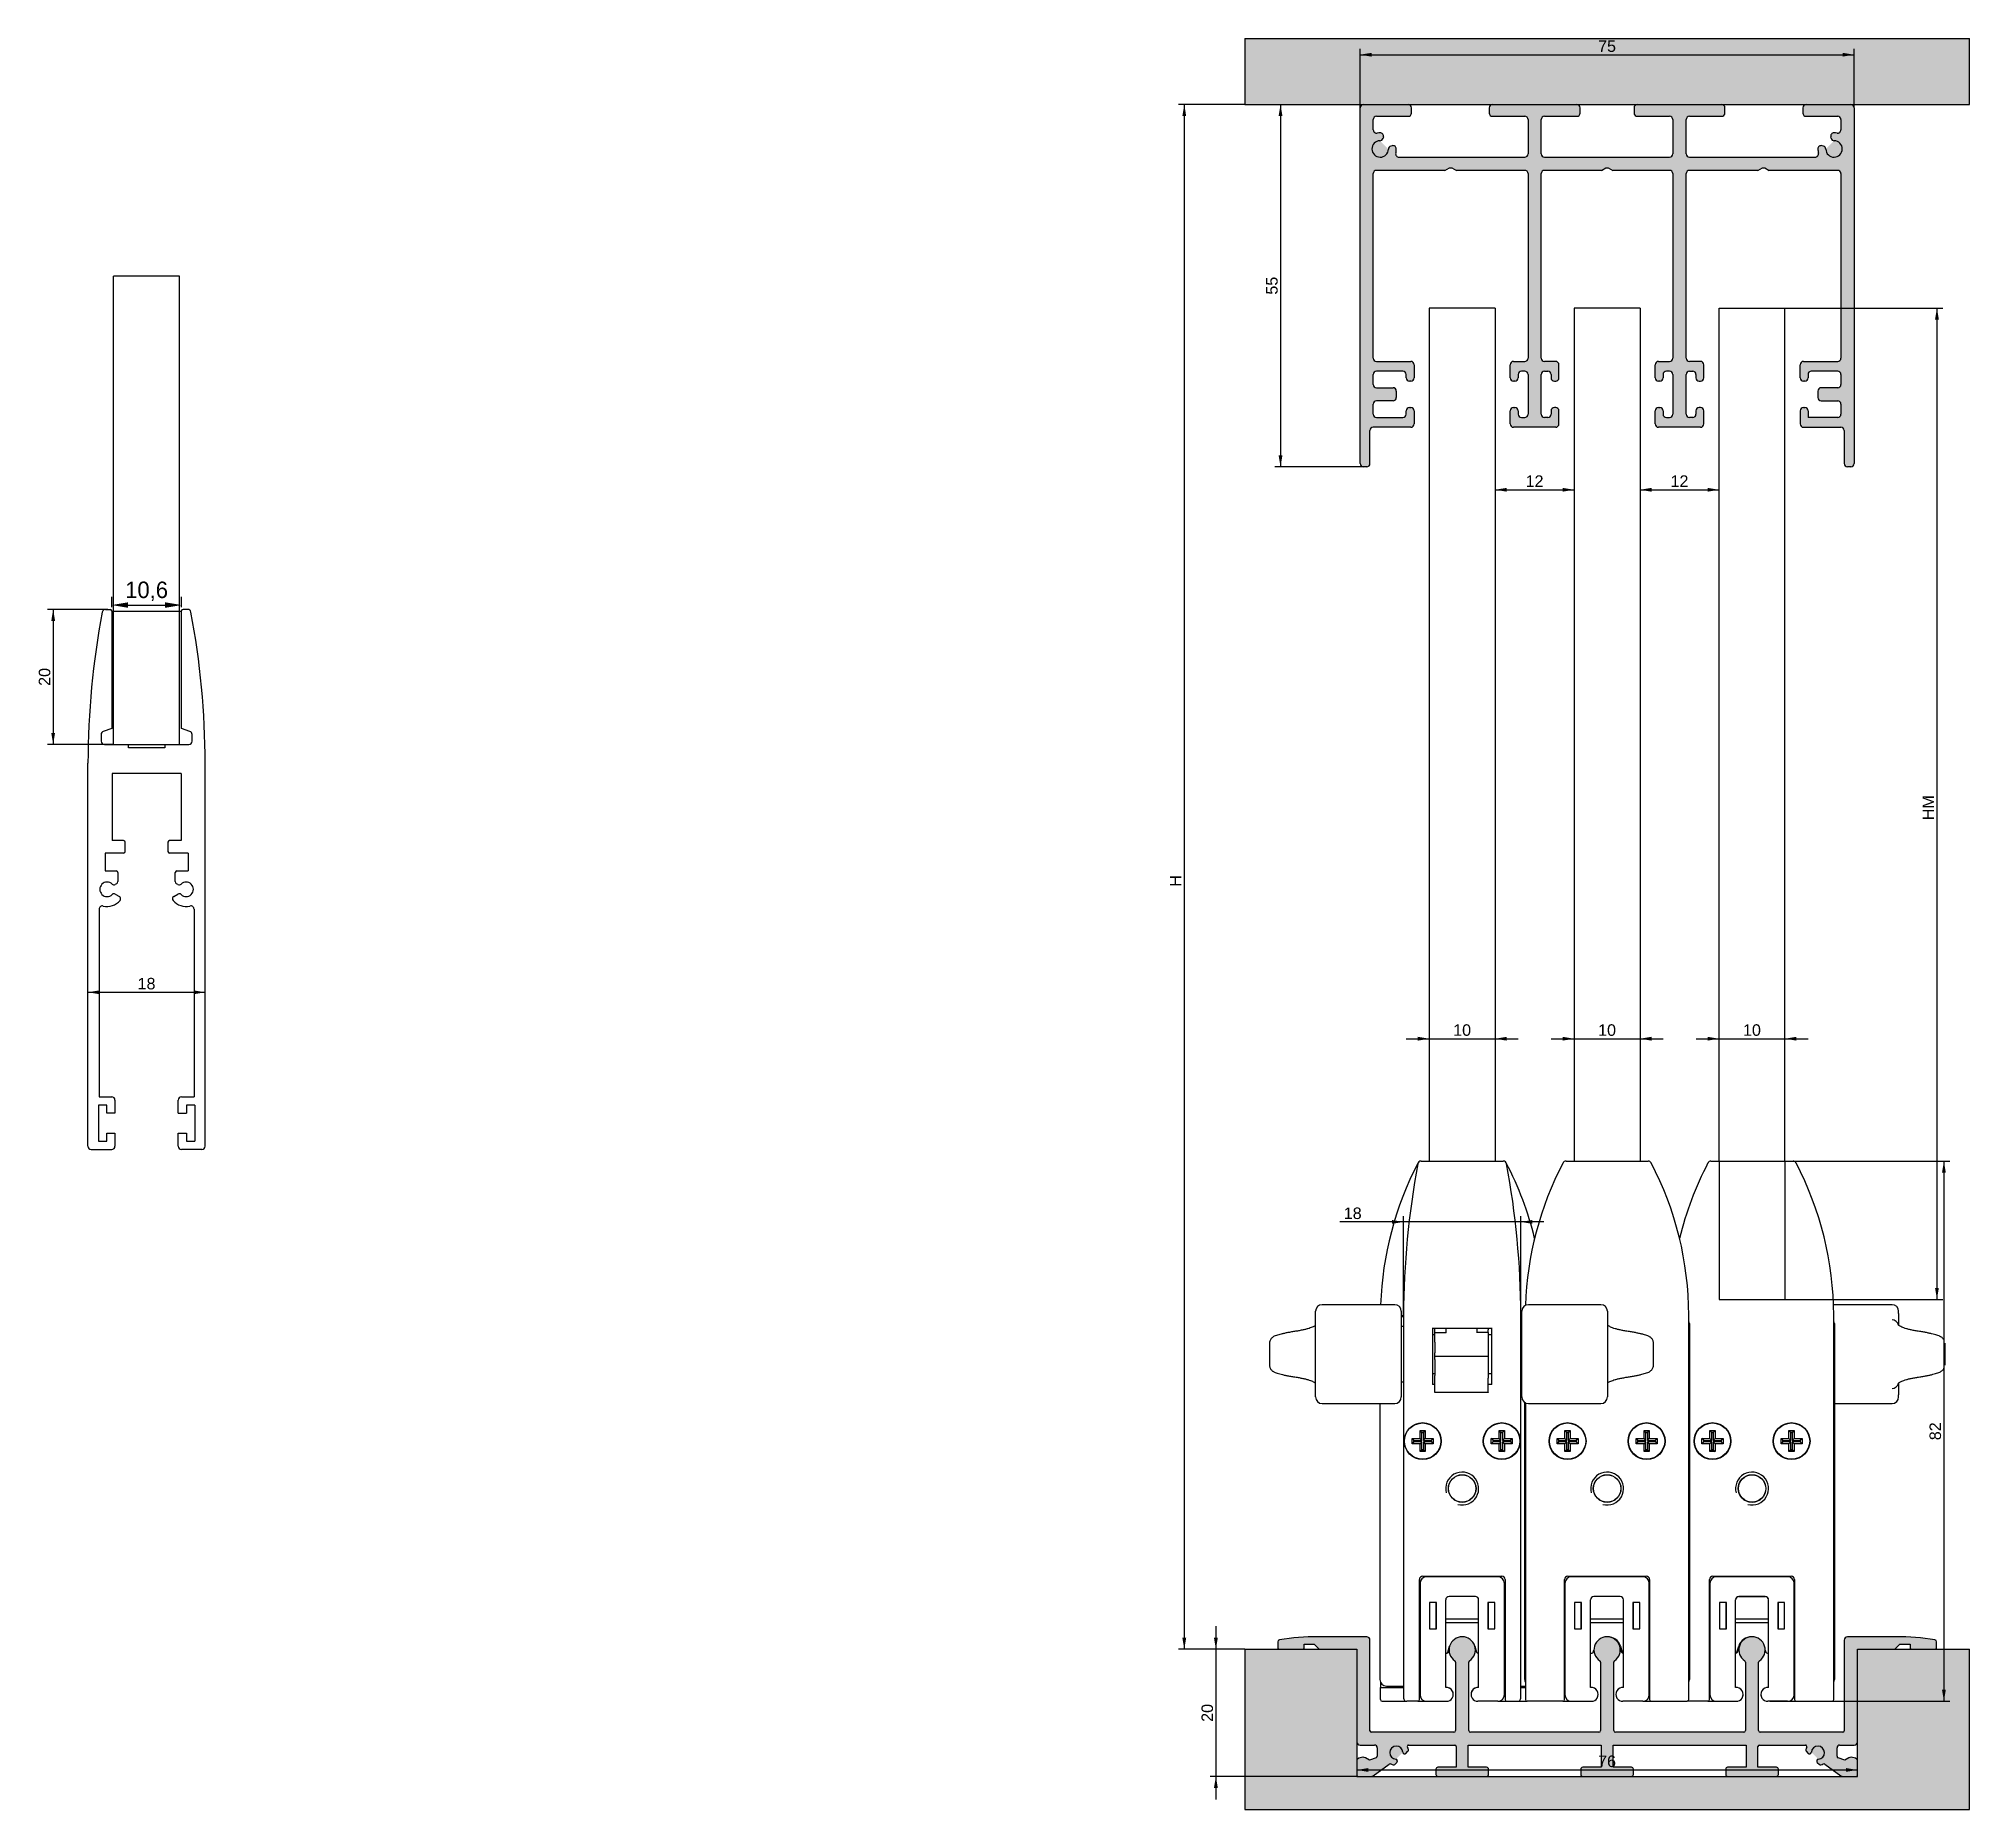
# Model space of a CAD drawing. Header units: millimetres. Extents: x -152 to 557, y 15 to 288.
# Drawn here: x -151.9 to 141.2, y 18.8 to 287.6 of the extents above; entities that cross this region are included whole.
import ezdxf
from ezdxf.enums import TextEntityAlignment as Align
from ezdxf.lldxf.tags import DXFTag

# ---------------------------------------------------------------- set-up
doc = ezdxf.new("R2010")
doc.units = ezdxf.units.MM
for name, color, linetype in [('Default', 7, 'Continuous'), ('DV1_Default', 7, 'Continuous'), ('PINZA_ANTA_1', 7, 'Continuous'), ('VETRO_INIZIALE', 7, 'Continuous')]:
    doc.layers.add(name, color=color, linetype=linetype)
doc.styles.add('SEACAD_Arial', font='arial.ttf')
tags = doc.linetypes.add('CENTER2', pattern=[28.575, 19.05, -3.175, 3.175, -3.175]).pattern_tags.tags
tags[10:11] = [DXFTag(74, 4), DXFTag(75, 0), DXFTag(340, '0'), DXFTag(46, 0.0), DXFTag(50, 0.0), DXFTag(44, 0.0), DXFTag(45, 0.0)]
tags[8:9] = [DXFTag(74, 4), DXFTag(75, 0), DXFTag(340, '0'), DXFTag(46, 0.0), DXFTag(50, 0.0), DXFTag(44, 0.0), DXFTag(45, 0.0)]
tags[6:7] = [DXFTag(74, 4), DXFTag(75, 0), DXFTag(340, '0'), DXFTag(46, 0.0), DXFTag(50, 0.0), DXFTag(44, 0.0), DXFTag(45, 0.0)]
tags[4:5] = [DXFTag(74, 4), DXFTag(75, 0), DXFTag(340, '0'), DXFTag(46, 0.0), DXFTag(50, 0.0), DXFTag(44, 0.0), DXFTag(45, 0.0)]
doc.dimstyles.new('ISO', dxfattribs={"dimtxt": 1.75, "dimasz": 1.75, "dimexe": 0.875, "dimexo": 0, "dimgap": 0.4375, "dimtad": 1, "dimtxsty": 'SEACAD_Arial', "dimblk1": '_SE_FILLED', "dimblk2": '_SE_FILLED', "dimsah": 1, "dimcen": 0.875, "dimadec": 0, "dimazin": 0, "dimtfac": 0.5, "dimtdec": 3, "dimtmove": 0, "dimatfit": 3, "dimfxl": 1, "dimarcsym": 0})
doc.dimstyles.new('ISO-25', dxfattribs={"dimtxt": 2.5, "dimasz": 2.5, "dimexe": 1.25, "dimexo": 0.625, "dimtad": 1, "dimtxsty": 'Standard', "dimcen": 2.5, "dimadec": 0, "dimazin": 0, "dimtfac": 1, "dimtmove": 0, "dimatfit": 3, "dimfxl": 1, "dimarcsym": 0})

msp = doc.modelspace()

# ---------------------------------------------------------------- blocks, each defined once
blk = doc.blocks.new('SE')
at = {"layer": 'DV1_Default', "linetype": 'Continuous'}
for points in [[(141.18, 287.59), (31.18, 287.59), (31.18, 277.59), (141.18, 277.59)], [(31.18, 43.09), (31.18, 18.79), (141.18, 18.79), (141.18, 43.09), (124.18, 43.09), (124.18, 23.79), (48.18, 23.79), (48.18, 43.09)]]:
    blk.add_hatch(color=7, dxfattribs=at).paths.add_polyline_path(points)
h = blk.add_hatch(color=7, dxfattribs=at)
edge = h.paths.add_edge_path()
edge.add_line((74.17, 275.29), (74.17, 270.09))
edge.add_arc((73.67, 270.09), 0.5, 270, 360, ccw=False)
edge.add_line((73.67, 269.59), (54.58, 269.59))
edge.add_arc((54.58, 270.09), 0.5, 165.2716, 270, ccw=False)
edge.add_arc((51.73, 270.84), 2.45, 345.2716, 360.1428)
edge.add_arc((53.68, 270.84), 0.5, 0.1428, 105)
edge.add_line((53.55, 271.32), (53.35, 271.27))
edge.add_arc((53.47, 270.79), 0.5, 105, 178.3985)
edge.add_arc((51.73, 270.84), 1.25, 91.6015, 358.3985, ccw=False)
edge.add_arc((51.68, 272.58), 0.5, 271.6015, 345)
edge.add_line((52.16, 272.46), (52.21, 272.66))
edge.add_arc((51.73, 272.79), 0.5, 345, 449.8572)
edge.add_arc((51.73, 270.84), 2.45, 89.8572, 100.7451)
edge.add_arc((51.18, 273.73), 0.5, 180.0005, 280.7451, ccw=False)
edge.add_line((50.68, 273.73), (50.68, 275.29))
edge.add_arc((51.18, 275.29), 0.5, 90, 180, ccw=False)
edge.add_line((51.18, 275.79), (55.98, 275.79))
edge.add_arc((55.98, 276.29), 0.5, 270, 360)
edge.add_line((56.48, 276.29), (56.48, 277.09))
edge.add_arc((55.98, 277.09), 0.5, 0, 90)
edge.add_line((55.98, 277.59), (49.18, 277.59))
edge.add_arc((49.18, 277.09), 0.5, 90, 180)
edge.add_line((48.68, 277.09), (48.68, 223.09))
edge.add_arc((49.18, 223.09), 0.5, 180, 270)
edge.add_line((49.18, 222.59), (49.68, 222.59))
edge.add_arc((49.68, 223.09), 0.5, 270, 360)
edge.add_line((50.18, 223.09), (50.18, 228.09))
edge.add_arc((50.68, 228.09), 0.5, 90, 180, ccw=False)
edge.add_line((50.68, 228.59), (56.38, 228.59))
edge.add_arc((56.38, 229.09), 0.5, 270, 360)
edge.add_line((56.88, 229.09), (56.88, 231.09))
edge.add_arc((56.38, 231.09), 0.5, 0, 90)
edge.add_line((56.38, 231.59), (56.18, 231.59))
edge.add_arc((56.18, 231.09), 0.5, 90, 180)
edge.add_line((55.68, 231.09), (55.68, 230.59))
edge.add_arc((55.18, 230.59), 0.5, 270, 360, ccw=False)
edge.add_line((55.18, 230.09), (51.18, 230.09))
edge.add_arc((51.18, 230.59), 0.5, 180, 270, ccw=False)
edge.add_line((50.68, 230.59), (50.68, 232.09))
edge.add_arc((51.18, 232.09), 0.5, 90, 180, ccw=False)
edge.add_line((51.18, 232.59), (53.68, 232.59))
edge.add_arc((53.68, 233.09), 0.5, 270, 360)
edge.add_line((54.18, 233.09), (54.18, 234.09))
edge.add_arc((53.68, 234.09), 0.5, 0, 90)
edge.add_line((53.68, 234.59), (51.18, 234.59))
edge.add_arc((51.18, 235.09), 0.5, 180, 270, ccw=False)
edge.add_line((50.68, 235.09), (50.68, 236.59))
edge.add_arc((51.18, 236.59), 0.5, 90, 180, ccw=False)
edge.add_line((51.18, 237.09), (55.18, 237.09))
edge.add_arc((55.18, 236.59), 0.5, 0, 90, ccw=False)
edge.add_line((55.68, 236.59), (55.68, 236.09))
edge.add_arc((56.18, 236.09), 0.5, 180, 270)
edge.add_line((56.18, 235.59), (56.38, 235.59))
edge.add_arc((56.38, 236.09), 0.5, 270, 360)
edge.add_line((56.88, 236.09), (56.88, 238.09))
edge.add_arc((56.38, 238.09), 0.5, 0, 90)
edge.add_line((56.38, 238.59), (51.18, 238.59))
edge.add_arc((51.18, 239.09), 0.5, 180, 270, ccw=False)
edge.add_line((50.68, 239.09), (50.68, 267.09))
edge.add_arc((51.18, 267.09), 0.5, 90, 180, ccw=False)
edge.add_line((51.18, 267.59), (61.56, 267.59))
edge.add_line((61.56, 267.59), (62.25, 267.99))
edge.add_line((62.25, 267.99), (62.6, 267.99))
edge.add_line((62.6, 267.99), (63.29, 267.59))
edge.add_line((63.29, 267.59), (73.67, 267.59))
edge.add_arc((73.67, 267.09), 0.5, 0, 90, ccw=False)
edge.add_line((74.17, 267.09), (74.17, 239.09))
edge.add_arc((73.67, 239.09), 0.5, 270, 360, ccw=False)
edge.add_line((73.67, 238.59), (71.97, 238.59))
edge.add_arc((71.97, 238.09), 0.5, 90, 180)
edge.add_line((71.47, 238.09), (71.47, 236.09))
edge.add_arc((71.97, 236.09), 0.5, 180, 270)
edge.add_line((71.97, 235.59), (72.17, 235.59))
edge.add_arc((72.17, 236.09), 0.5, 270, 360)
edge.add_line((72.67, 236.09), (72.67, 236.59))
edge.add_arc((73.17, 236.59), 0.5, 90, 180, ccw=False)
edge.add_line((73.17, 237.09), (73.67, 237.09))
edge.add_arc((73.67, 236.59), 0.5, 0, 90, ccw=False)
edge.add_line((74.17, 236.59), (74.17, 230.59))
edge.add_arc((73.67, 230.59), 0.5, 270, 360, ccw=False)
edge.add_line((73.67, 230.09), (73.17, 230.09))
edge.add_arc((73.17, 230.59), 0.5, 180, 270, ccw=False)
edge.add_line((72.67, 230.59), (72.67, 231.09))
edge.add_arc((72.17, 231.09), 0.5, 0, 90)
edge.add_line((72.17, 231.59), (71.97, 231.59))
edge.add_arc((71.97, 231.09), 0.5, 90, 180)
edge.add_line((71.47, 231.09), (71.47, 229.09))
edge.add_arc((71.97, 229.09), 0.5, 180, 270)
edge.add_line((71.97, 228.59), (78.37, 228.59))
edge.add_arc((78.37, 229.09), 0.5, 270, 360)
edge.add_line((78.87, 229.09), (78.87, 231.09))
edge.add_arc((78.37, 231.09), 0.5, 0, 90)
edge.add_line((78.37, 231.59), (78.17, 231.59))
edge.add_arc((78.17, 231.09), 0.5, 90, 180)
edge.add_line((77.67, 231.09), (77.67, 230.59))
edge.add_arc((77.17, 230.59), 0.5, 270, 360, ccw=False)
edge.add_line((77.17, 230.09), (76.67, 230.09))
edge.add_arc((76.67, 230.59), 0.5, 180, 270, ccw=False)
edge.add_line((76.17, 230.59), (76.17, 236.59))
edge.add_arc((76.67, 236.59), 0.5, 90, 180, ccw=False)
edge.add_line((76.67, 237.09), (77.17, 237.09))
edge.add_arc((77.17, 236.59), 0.5, 0, 90, ccw=False)
edge.add_line((77.67, 236.59), (77.67, 236.09))
edge.add_arc((78.17, 236.09), 0.5, 180, 270)
edge.add_line((78.17, 235.59), (78.37, 235.59))
edge.add_arc((78.37, 236.09), 0.5, 270, 360)
edge.add_line((78.87, 236.09), (78.87, 238.09))
edge.add_arc((78.37, 238.09), 0.5, 0, 90)
edge.add_line((78.37, 238.59), (76.67, 238.59))
edge.add_arc((76.67, 239.09), 0.5, 180, 270, ccw=False)
edge.add_line((76.17, 239.09), (76.17, 267.09))
edge.add_arc((76.67, 267.09), 0.5, 90, 180, ccw=False)
edge.add_line((76.67, 267.59), (85.31, 267.59))
edge.add_line((85.31, 267.59), (86, 267.99))
edge.add_line((86, 267.99), (86.34, 267.99))
edge.add_line((86.34, 267.99), (87.04, 267.59))
edge.add_line((87.04, 267.59), (95.67, 267.59))
edge.add_arc((95.67, 267.09), 0.5, 0, 90, ccw=False)
edge.add_line((96.17, 267.09), (96.17, 239.09))
edge.add_arc((95.67, 239.09), 0.5, 270, 360, ccw=False)
edge.add_line((95.67, 238.59), (93.97, 238.59))
edge.add_arc((93.97, 238.09), 0.5, 90, 180)
edge.add_line((93.47, 238.09), (93.47, 236.09))
edge.add_arc((93.97, 236.09), 0.5, 180, 270)
edge.add_line((93.97, 235.59), (94.17, 235.59))
edge.add_arc((94.17, 236.09), 0.5, 270, 360)
edge.add_line((94.67, 236.09), (94.67, 236.59))
edge.add_arc((95.17, 236.59), 0.5, 90, 180, ccw=False)
edge.add_line((95.17, 237.09), (95.67, 237.09))
edge.add_arc((95.67, 236.59), 0.5, 0, 90, ccw=False)
edge.add_line((96.17, 236.59), (96.17, 230.59))
edge.add_arc((95.67, 230.59), 0.5, 270, 360, ccw=False)
edge.add_line((95.67, 230.09), (95.17, 230.09))
edge.add_arc((95.17, 230.59), 0.5, 180, 270, ccw=False)
edge.add_line((94.67, 230.59), (94.67, 231.09))
edge.add_arc((94.17, 231.09), 0.5, 0, 90)
edge.add_line((94.17, 231.59), (93.97, 231.59))
edge.add_arc((93.97, 231.09), 0.5, 90, 180)
edge.add_line((93.47, 231.09), (93.47, 229.09))
edge.add_arc((93.97, 229.09), 0.5, 180, 270)
edge.add_line((93.97, 228.59), (100.37, 228.59))
edge.add_arc((100.37, 229.09), 0.5, 270, 360)
edge.add_line((100.87, 229.09), (100.87, 231.09))
edge.add_arc((100.37, 231.09), 0.5, 0, 90)
edge.add_line((100.37, 231.59), (100.17, 231.59))
edge.add_arc((100.17, 231.09), 0.5, 90, 180)
edge.add_line((99.67, 231.09), (99.67, 230.59))
edge.add_arc((99.17, 230.59), 0.5, 270, 360, ccw=False)
edge.add_line((99.17, 230.09), (98.67, 230.09))
edge.add_arc((98.67, 230.59), 0.5, 180, 270, ccw=False)
edge.add_line((98.17, 230.59), (98.17, 236.59))
edge.add_arc((98.67, 236.59), 0.5, 90, 180, ccw=False)
edge.add_line((98.67, 237.09), (99.17, 237.09))
edge.add_arc((99.17, 236.59), 0.5, 0, 90, ccw=False)
edge.add_line((99.67, 236.59), (99.67, 236.09))
edge.add_arc((100.17, 236.09), 0.5, 180, 270)
edge.add_line((100.17, 235.59), (100.37, 235.59))
edge.add_arc((100.37, 236.09), 0.5, 270, 360)
edge.add_line((100.87, 236.09), (100.87, 238.09))
edge.add_arc((100.37, 238.09), 0.5, 0, 90)
edge.add_line((100.37, 238.59), (98.67, 238.59))
edge.add_arc((98.67, 239.09), 0.5, 180, 270, ccw=False)
edge.add_line((98.17, 239.09), (98.17, 267.09))
edge.add_arc((98.67, 267.09), 0.5, 90, 180, ccw=False)
edge.add_line((98.67, 267.59), (109.06, 267.59))
edge.add_line((109.06, 267.59), (109.75, 267.99))
edge.add_line((109.75, 267.99), (110.1, 267.99))
edge.add_line((110.1, 267.99), (110.79, 267.59))
edge.add_line((110.79, 267.59), (121.18, 267.59))
edge.add_arc((121.18, 267.09), 0.5, 0, 90, ccw=False)
edge.add_line((121.68, 267.09), (121.68, 239.09))
edge.add_arc((121.18, 239.09), 0.5, 270, 360, ccw=False)
edge.add_line((121.18, 238.59), (115.98, 238.59))
edge.add_arc((115.98, 238.09), 0.5, 90, 180)
edge.add_line((115.48, 238.09), (115.48, 236.09))
edge.add_arc((115.98, 236.09), 0.5, 180, 270)
edge.add_line((115.98, 235.59), (116.18, 235.59))
edge.add_arc((116.18, 236.09), 0.5, 270, 360)
edge.add_line((116.68, 236.09), (116.68, 236.59))
edge.add_arc((117.18, 236.59), 0.5, 90, 180, ccw=False)
edge.add_line((117.18, 237.09), (121.18, 237.09))
edge.add_arc((121.18, 236.59), 0.5, 0, 90, ccw=False)
edge.add_line((121.68, 236.59), (121.68, 235.09))
edge.add_arc((121.18, 235.09), 0.5, 270, 360, ccw=False)
edge.add_line((121.18, 234.59), (118.68, 234.59))
edge.add_arc((118.68, 234.09), 0.5, 90, 180)
edge.add_line((118.18, 234.09), (118.18, 233.09))
edge.add_arc((118.68, 233.09), 0.5, 180, 270)
edge.add_line((118.68, 232.59), (121.18, 232.59))
edge.add_arc((121.18, 232.09), 0.5, 0, 90, ccw=False)
edge.add_line((121.68, 232.09), (121.68, 230.59))
edge.add_arc((121.18, 230.59), 0.5, 270, 360, ccw=False)
edge.add_line((121.18, 230.09), (116.68, 230.09))
edge.add_line((116.68, 230.09), (116.68, 231.09))
edge.add_arc((116.18, 231.09), 0.5, 0, 90)
edge.add_line((116.18, 231.59), (115.98, 231.59))
edge.add_arc((115.98, 231.09), 0.5, 90, 180)
edge.add_line((115.48, 231.09), (115.48, 229.09))
edge.add_arc((115.98, 229.09), 0.5, 180, 270)
edge.add_line((115.98, 228.59), (121.68, 228.59))
edge.add_arc((121.68, 228.09), 0.5, 0, 90, ccw=False)
edge.add_line((122.18, 228.09), (122.18, 223.09))
edge.add_arc((122.68, 223.09), 0.5, 180, 270)
edge.add_line((122.68, 222.59), (123.18, 222.59))
edge.add_arc((123.18, 223.09), 0.5, 270, 360)
edge.add_line((123.68, 223.09), (123.68, 277.09))
edge.add_arc((123.18, 277.09), 0.5, 0, 90)
edge.add_line((123.18, 277.59), (116.38, 277.59))
edge.add_arc((116.38, 277.09), 0.5, 90, 180)
edge.add_line((115.88, 277.09), (115.88, 276.29))
edge.add_arc((116.38, 276.29), 0.5, 180, 270)
edge.add_line((116.38, 275.79), (121.18, 275.79))
edge.add_arc((121.18, 275.29), 0.5, 0, 90, ccw=False)
edge.add_line((121.68, 275.29), (121.68, 273.73))
edge.add_arc((121.18, 273.73), 0.5, 259.2549, 359.9995, ccw=False)
edge.add_arc((120.63, 270.84), 2.45, 79.2549, 90.1428)
edge.add_arc((120.62, 272.79), 0.5, 90.1428, 195)
edge.add_line((120.14, 272.66), (120.19, 272.46))
edge.add_arc((120.67, 272.58), 0.5, 195, 268.3985)
edge.add_arc((120.63, 270.84), 1.25, -178.3985, 88.3985, ccw=False)
edge.add_arc((118.88, 270.79), 0.5, 1.6015, 75)
edge.add_line((119.01, 271.27), (118.8, 271.32))
edge.add_arc((118.68, 270.84), 0.5, 75, 179.8572)
edge.add_arc((120.63, 270.84), 2.45, 179.8572, 194.7284)
edge.add_arc((117.77, 270.09), 0.5, -90, 14.7284, ccw=False)
edge.add_line((117.77, 269.59), (98.67, 269.59))
edge.add_arc((98.67, 270.09), 0.5, 180, 270, ccw=False)
edge.add_line((98.17, 270.09), (98.17, 275.29))
edge.add_arc((98.67, 275.29), 0.5, 90, 180, ccw=False)
edge.add_line((98.67, 275.79), (103.57, 275.79))
edge.add_arc((103.57, 276.29), 0.5, 270, 360)
edge.add_line((104.07, 276.29), (104.07, 277.09))
edge.add_arc((103.57, 277.09), 0.5, 0, 90)
edge.add_line((103.57, 277.59), (90.77, 277.59))
edge.add_arc((90.77, 277.09), 0.5, 90, 180)
edge.add_line((90.27, 277.09), (90.27, 276.29))
edge.add_arc((90.77, 276.29), 0.5, 180, 270)
edge.add_line((90.77, 275.79), (95.67, 275.79))
edge.add_arc((95.67, 275.29), 0.5, 0, 90, ccw=False)
edge.add_line((96.17, 275.29), (96.17, 270.09))
edge.add_arc((95.67, 270.09), 0.5, 270, 360, ccw=False)
edge.add_line((95.67, 269.59), (76.67, 269.59))
edge.add_arc((76.67, 270.09), 0.5, 180, 270, ccw=False)
edge.add_line((76.17, 270.09), (76.17, 275.29))
edge.add_arc((76.67, 275.29), 0.5, 90, 180, ccw=False)
edge.add_line((76.67, 275.79), (81.57, 275.79))
edge.add_arc((81.57, 276.29), 0.5, 270, 360)
edge.add_line((82.07, 276.29), (82.07, 277.09))
edge.add_arc((81.57, 277.09), 0.5, 0, 90)
edge.add_line((81.57, 277.59), (68.77, 277.59))
edge.add_arc((68.77, 277.09), 0.5, 90, 180)
edge.add_line((68.27, 277.09), (68.27, 276.29))
edge.add_arc((68.77, 276.29), 0.5, 180, 270)
edge.add_line((68.77, 275.79), (73.67, 275.79))
edge.add_arc((73.67, 275.29), 0.5, 0, 90, ccw=False)
h = blk.add_hatch(color=7, dxfattribs=at)
edge = h.paths.add_edge_path()
edge.add_line((65.08, 25.19), (65.08, 28.54))
edge.add_line((65.08, 28.54), (85.28, 28.54))
edge.add_line((85.28, 28.54), (85.28, 25.19))
edge.add_line((85.28, 25.19), (82.48, 25.19))
edge.add_arc((82.48, 24.89), 0.3, 90, 180)
edge.add_line((82.18, 24.89), (82.18, 24.09))
edge.add_arc((82.48, 24.09), 0.3, 180, 270)
edge.add_line((82.48, 23.79), (89.88, 23.79))
edge.add_arc((89.88, 24.09), 0.3, 270, 360)
edge.add_line((90.18, 24.09), (90.18, 24.89))
edge.add_arc((89.88, 24.89), 0.3, 0, 90)
edge.add_line((89.88, 25.19), (87.08, 25.19))
edge.add_line((87.08, 25.19), (87.08, 28.54))
edge.add_line((87.08, 28.54), (107.28, 28.54))
edge.add_line((107.28, 28.54), (107.28, 25.19))
edge.add_line((107.28, 25.19), (104.48, 25.19))
edge.add_arc((104.48, 24.89), 0.3, 90, 180)
edge.add_line((104.18, 24.89), (104.18, 24.09))
edge.add_arc((104.48, 24.09), 0.3, 180, 270)
edge.add_line((104.48, 23.79), (111.88, 23.79))
edge.add_arc((111.88, 24.09), 0.3, 270, 360)
edge.add_line((112.18, 24.09), (112.18, 24.89))
edge.add_arc((111.88, 24.89), 0.3, 0, 90)
edge.add_line((111.88, 25.19), (109.08, 25.19))
edge.add_line((109.08, 25.19), (109.08, 28.34))
edge.add_arc((109.28, 28.34), 0.2, 90, 180, ccw=False)
edge.add_line((109.28, 28.54), (116.3, 28.54))
edge.add_arc((116.3, 28.34), 0.2, -26.8965, 90, ccw=False)
edge.add_arc((118.18, 27.39), 1.9, 153.1035, 166.0076)
edge.add_arc((116.57, 27.78), 0.25, 166.0076, 225)
edge.add_line((116.4, 27.61), (116.71, 27.29))
edge.add_arc((116.89, 27.47), 0.25, 225, 277.5)
edge.add_line((116.92, 27.22), (116.96, 27.23))
edge.add_arc((116.93, 27.47), 0.25, 277.5, 355.963)
edge.add_arc((118.18, 27.39), 1, -85.963, 175.963, ccw=False)
edge.add_arc((118.26, 26.14), 0.25, 94.037, 172.5)
edge.add_line((118.02, 26.17), (118.01, 26.13))
edge.add_arc((118.26, 26.1), 0.25, 172.5, 225)
edge.add_line((118.08, 25.92), (118.4, 25.61))
edge.add_arc((118.57, 25.78), 0.25, 225, 283.9924)
edge.add_arc((118.18, 27.39), 1.9, 283.9924, 295.4566)
edge.add_arc((119.1, 25.44), 0.25, 54, 115.4566, ccw=False)
edge.add_line((119.25, 25.65), (121.68, 23.88))
edge.add_arc((121.97, 24.29), 0.5, 234, 270)
edge.add_line((121.97, 23.79), (123.98, 23.79))
edge.add_arc((123.98, 23.99), 0.2, 270, 360)
edge.add_line((124.18, 23.99), (124.18, 26.22))
edge.add_arc((123.93, 26.22), 0.25, 0, 55.9442)
edge.add_arc((123.23, 25.19), 1.5, 55.9442, 89.922)
edge.add_line((123.23, 26.69), (123.21, 26.69))
edge.add_arc((123.21, 25.99), 0.7, 90.0017, 120.0017)
edge.add_line((122.86, 26.59), (122.26, 26.25))
edge.add_line((122.26, 26.25), (121.24, 26.62))
edge.add_arc((121.33, 26.85), 0.25, 180, 250.0017, ccw=False)
edge.add_line((121.08, 26.85), (121.08, 28.14))
edge.add_arc((121.48, 28.14), 0.4, 90, 180, ccw=False)
edge.add_line((121.48, 28.54), (123.68, 28.54))
edge.add_arc((123.68, 29.04), 0.5, 270, 360)
edge.add_line((124.18, 29.04), (124.18, 43.09))
edge.add_line((124.18, 43.09), (129.79, 43.09))
edge.add_arc((129.79, 43.29), 0.2, 270, 315)
edge.add_line((129.93, 43.14), (130.63, 43.84))
edge.add_line((130.63, 43.84), (132.18, 43.84))
edge.add_line((132.18, 43.84), (132.18, 43.29))
edge.add_arc((132.38, 43.29), 0.2, 180, 270)
edge.add_line((132.38, 43.09), (135.98, 43.09))
edge.add_arc((135.98, 43.29), 0.2, 270, 360)
edge.add_line((136.18, 43.29), (136.18, 44.24))
edge.add_arc((135.88, 44.24), 0.3, 0, 81.1396)
edge.add_arc((130.08, 7.03), 37.96, 81.1396, 90)
edge.add_line((130.08, 44.99), (122.68, 44.99))
edge.add_arc((122.68, 44.49), 0.5, 90, 180)
edge.add_line((122.18, 44.49), (122.18, 30.69))
edge.add_arc((121.98, 30.69), 0.2, 270, 360, ccw=False)
edge.add_line((121.98, 30.49), (109.43, 30.49))
edge.add_arc((109.43, 30.74), 0.25, 180, 270, ccw=False)
edge.add_line((109.18, 30.74), (109.18, 41.11))
edge.add_arc((109.43, 41.11), 0.25, 123.749, 180, ccw=False)
edge.add_arc((108.18, 42.99), 2, 303.749, 596.251)
edge.add_arc((106.93, 41.11), 0.25, 0, 56.251, ccw=False)
edge.add_line((107.18, 41.11), (107.18, 30.74))
edge.add_arc((106.93, 30.74), 0.25, 270, 360, ccw=False)
edge.add_line((106.93, 30.49), (87.43, 30.49))
edge.add_arc((87.43, 30.74), 0.25, 180, 270, ccw=False)
edge.add_line((87.18, 30.74), (87.18, 41.11))
edge.add_arc((87.43, 41.11), 0.25, 123.749, 180, ccw=False)
edge.add_arc((86.18, 42.99), 2, 303.749, 596.251)
edge.add_arc((84.93, 41.11), 0.25, 0, 56.251, ccw=False)
edge.add_line((85.18, 41.11), (85.18, 30.74))
edge.add_arc((84.93, 30.74), 0.25, 270, 360, ccw=False)
edge.add_line((84.93, 30.49), (65.43, 30.49))
edge.add_arc((65.43, 30.74), 0.25, 180, 270, ccw=False)
edge.add_line((65.18, 30.74), (65.18, 41.11))
edge.add_arc((65.43, 41.11), 0.25, 123.749, 180, ccw=False)
edge.add_arc((64.18, 42.99), 2, 303.749, 596.251)
edge.add_arc((62.93, 41.11), 0.25, 0, 56.251, ccw=False)
edge.add_line((63.18, 41.11), (63.18, 30.74))
edge.add_arc((62.93, 30.74), 0.25, 270, 360, ccw=False)
edge.add_line((62.93, 30.49), (50.38, 30.49))
edge.add_arc((50.38, 30.69), 0.2, 180, 270, ccw=False)
edge.add_line((50.18, 30.69), (50.18, 44.49))
edge.add_arc((49.68, 44.49), 0.5, 0, 90)
edge.add_line((49.68, 44.99), (42.28, 44.99))
edge.add_arc((42.28, 7.03), 37.96, 90, 98.8604)
edge.add_arc((36.48, 44.24), 0.3, 98.8604, 180)
edge.add_line((36.18, 44.24), (36.18, 43.29))
edge.add_arc((36.38, 43.29), 0.2, 180, 270)
edge.add_line((36.38, 43.09), (39.98, 43.09))
edge.add_arc((39.98, 43.29), 0.2, 270, 360)
edge.add_line((40.18, 43.29), (40.18, 43.84))
edge.add_line((40.18, 43.84), (41.73, 43.84))
edge.add_line((41.73, 43.84), (42.42, 43.14))
edge.add_arc((42.56, 43.29), 0.2, 225, 270)
edge.add_line((42.56, 43.09), (48.18, 43.09))
edge.add_line((48.18, 43.09), (48.18, 29.04))
edge.add_arc((48.68, 29.04), 0.5, 180, 270)
edge.add_line((48.68, 28.54), (50.88, 28.54))
edge.add_arc((50.88, 28.14), 0.4, 0, 90, ccw=False)
edge.add_line((51.28, 28.14), (51.28, 26.85))
edge.add_arc((51.03, 26.85), 0.25, 289.9983, 360, ccw=False)
edge.add_line((51.11, 26.62), (50.09, 26.25))
edge.add_line((50.09, 26.25), (49.49, 26.59))
edge.add_arc((49.14, 25.99), 0.7, 59.9983, 89.9983)
edge.add_line((49.14, 26.69), (49.12, 26.69))
edge.add_arc((49.13, 25.19), 1.5, 90.078, 124.0558)
edge.add_arc((48.43, 26.22), 0.25, 124.0558, 180)
edge.add_line((48.18, 26.22), (48.18, 23.99))
edge.add_arc((48.38, 23.99), 0.2, 180, 270)
edge.add_line((48.38, 23.79), (50.38, 23.79))
edge.add_arc((50.38, 24.29), 0.5, 270, 306)
edge.add_line((50.67, 23.88), (53.1, 25.65))
edge.add_arc((53.25, 25.44), 0.25, 64.5434, 126, ccw=False)
edge.add_arc((54.18, 27.39), 1.9, 244.5434, 256.0076)
edge.add_arc((53.78, 25.78), 0.25, 256.0076, 315)
edge.add_line((53.95, 25.61), (54.27, 25.92))
edge.add_arc((54.09, 26.1), 0.25, 315, 367.5)
edge.add_line((54.34, 26.13), (54.34, 26.17))
edge.add_arc((54.09, 26.14), 0.25, 7.5, 85.963)
edge.add_arc((54.18, 27.39), 1, 4.037, 265.963, ccw=False)
edge.add_arc((55.42, 27.47), 0.25, 184.037, 262.5)
edge.add_line((55.39, 27.23), (55.43, 27.22))
edge.add_arc((55.46, 27.47), 0.25, 262.5, 315)
edge.add_line((55.64, 27.29), (55.95, 27.61))
edge.add_arc((55.78, 27.78), 0.25, 315, 373.9924)
edge.add_arc((54.18, 27.39), 1.9, 13.9924, 26.8965)
edge.add_arc((56.05, 28.34), 0.2, 90, 206.8965, ccw=False)
edge.add_line((56.05, 28.54), (63.08, 28.54))
edge.add_arc((63.08, 28.34), 0.2, 0, 90, ccw=False)
edge.add_line((63.28, 28.34), (63.28, 25.19))
edge.add_line((63.28, 25.19), (60.48, 25.19))
edge.add_arc((60.48, 24.89), 0.3, 90, 180)
edge.add_line((60.18, 24.89), (60.18, 24.09))
edge.add_arc((60.48, 24.09), 0.3, 180, 270)
edge.add_line((60.48, 23.79), (67.88, 23.79))
edge.add_arc((67.88, 24.09), 0.3, 270, 360)
edge.add_line((68.18, 24.09), (68.18, 24.89))
edge.add_arc((67.88, 24.89), 0.3, 0, 90)
edge.add_line((67.88, 25.19), (65.08, 25.19))
at = {"layer": 'DV1_Default', "color": 7, "linetype": 'Continuous'}
for p, q in [((31.18, 287.59), (141.18, 287.59)), ((31.18, 287.59), (31.18, 277.59)), ((141.18, 277.59), (141.18, 287.59)), ((31.18, 277.59), (141.18, 277.59)), ((48.68, 223.09), (48.68, 277.09)), ((49.18, 277.59), (55.98, 277.59)), ((51.18, 275.79), (55.98, 275.79)), ((56.48, 276.29), (56.48, 277.09)), ((68.27, 277.09), (68.27, 276.29)), ((68.77, 277.59), (81.57, 277.59)), ((68.77, 275.79), (73.67, 275.79)), ((76.67, 275.79), (81.57, 275.79)), ((82.07, 276.29), (82.07, 277.09)), ((90.27, 277.09), (90.27, 276.29)), ((90.77, 275.79), (95.67, 275.79)), ((98.67, 275.79), (103.57, 275.79)), ((104.07, 276.29), (104.07, 277.09)), ((115.88, 277.09), (115.88, 276.29)), ((116.38, 277.59), (123.18, 277.59)), ((116.38, 275.79), (121.18, 275.79)), ((123.68, 277.09), (123.68, 223.09)), ((50.68, 273.73), (50.68, 275.29)), ((52.21, 272.66), (52.16, 272.46)), ((74.17, 275.29), (74.17, 270.09)), ((76.17, 270.09), (76.17, 275.29)), ((96.17, 275.29), (96.17, 270.09)), ((98.17, 270.09), (98.17, 275.29)), ((120.19, 272.46), (120.14, 272.66)), ((121.68, 275.29), (121.68, 273.73)), ((53.55, 271.32), (53.35, 271.27)), ((119.01, 271.27), (118.8, 271.32)), ((50.68, 239.09), (50.68, 267.09)), ((61.56, 267.59), (51.18, 267.59)), ((54.58, 269.59), (73.67, 269.59)), ((61.56, 267.59), (62.25, 267.99)), ((62.25, 267.99), (62.6, 267.99)), ((62.6, 267.99), (63.29, 267.59)), ((73.67, 267.59), (63.29, 267.59)), ((74.17, 267.09), (74.17, 239.09)), ((76.17, 239.09), (76.17, 267.09)), ((76.67, 269.59), (95.67, 269.59)), ((85.31, 267.59), (76.67, 267.59)), ((85.31, 267.59), (86, 267.99)), ((86, 267.99), (86.34, 267.99)), ((86.34, 267.99), (87.04, 267.59)), ((95.67, 267.59), (87.04, 267.59)), ((96.17, 267.09), (96.17, 239.09)), ((98.17, 239.09), (98.17, 267.09)), ((98.67, 269.59), (117.77, 269.59)), ((109.06, 267.59), (98.67, 267.59)), ((109.06, 267.59), (109.75, 267.99)), ((109.75, 267.99), (110.1, 267.99)), ((110.1, 267.99), (110.79, 267.59)), ((121.18, 267.59), (110.79, 267.59)), ((121.68, 267.09), (121.68, 239.09)), ((59.18, 246.69), (59.18, 117.19)), ((69.18, 246.69), (59.18, 246.69)), ((69.18, 246.69), (69.18, 117.19)), ((81.18, 246.69), (81.18, 117.19)), ((91.18, 246.69), (81.18, 246.69)), ((91.18, 246.69), (91.18, 117.19)), ((103.18, 117.19), (103.18, 246.69)), ((103.18, 246.69), (113.18, 246.69)), ((113.18, 117.19), (113.18, 246.69)), ((51.18, 238.59), (56.38, 238.59)), ((56.88, 238.09), (56.88, 236.09)), ((71.47, 236.09), (71.47, 238.09)), ((71.97, 238.59), (73.67, 238.59)), ((78.37, 238.59), (76.67, 238.59)), ((78.87, 236.09), (78.87, 238.09)), ((93.47, 236.09), (93.47, 238.09)), ((93.97, 238.59), (95.67, 238.59)), ((100.37, 238.59), (98.67, 238.59)), ((100.87, 236.09), (100.87, 238.09)), ((115.48, 236.09), (115.48, 238.09)), ((115.98, 238.59), (121.18, 238.59)), ((50.68, 235.09), (50.68, 236.59)), ((55.18, 237.09), (51.18, 237.09)), ((51.18, 234.59), (53.68, 234.59)), ((55.68, 236.09), (55.68, 236.59)), ((56.38, 235.59), (56.18, 235.59)), ((72.17, 235.59), (71.97, 235.59)), ((72.67, 236.59), (72.67, 236.09)), ((73.67, 237.09), (73.17, 237.09)), ((74.17, 236.59), (74.17, 230.59)), ((76.17, 230.59), (76.17, 236.59)), ((76.67, 237.09), (77.17, 237.09)), ((77.67, 236.59), (77.67, 236.09)), ((78.17, 235.59), (78.37, 235.59)), ((94.17, 235.59), (93.97, 235.59)), ((94.67, 236.59), (94.67, 236.09)), ((95.67, 237.09), (95.17, 237.09)), ((96.17, 236.59), (96.17, 230.59)), ((98.17, 230.59), (98.17, 236.59)), ((98.67, 237.09), (99.17, 237.09)), ((99.67, 236.59), (99.67, 236.09)), ((100.17, 235.59), (100.37, 235.59)), ((116.18, 235.59), (115.98, 235.59)), ((116.68, 236.59), (116.68, 236.09)), ((121.18, 237.09), (117.18, 237.09)), ((121.18, 234.59), (118.68, 234.59)), ((121.68, 236.59), (121.68, 235.09)), ((50.68, 230.59), (50.68, 232.09)), ((53.68, 232.59), (51.18, 232.59)), ((54.18, 234.09), (54.18, 233.09)), ((56.18, 231.59), (56.38, 231.59)), ((71.97, 231.59), (72.17, 231.59)), ((78.37, 231.59), (78.17, 231.59)), ((93.97, 231.59), (94.17, 231.59)), ((100.37, 231.59), (100.17, 231.59)), ((115.98, 231.59), (116.18, 231.59)), ((118.18, 234.09), (118.18, 233.09)), ((118.68, 232.59), (121.18, 232.59)), ((121.68, 232.09), (121.68, 230.59)), ((51.18, 230.09), (55.18, 230.09)), ((55.68, 230.59), (55.68, 231.09)), ((56.88, 231.09), (56.88, 229.09)), ((71.47, 229.09), (71.47, 231.09)), ((72.67, 231.09), (72.67, 230.59)), ((73.17, 230.09), (73.67, 230.09)), ((77.17, 230.09), (76.67, 230.09)), ((77.67, 231.09), (77.67, 230.59)), ((78.87, 229.09), (78.87, 231.09)), ((93.47, 229.09), (93.47, 231.09)), ((94.67, 231.09), (94.67, 230.59)), ((95.17, 230.09), (95.67, 230.09)), ((99.17, 230.09), (98.67, 230.09)), ((99.67, 231.09), (99.67, 230.59)), ((100.87, 229.09), (100.87, 231.09)), ((115.48, 231.09), (115.48, 229.09)), ((116.68, 231.09), (116.68, 230.09)), ((121.18, 230.09), (116.68, 230.09)), ((50.18, 223.09), (50.18, 228.09)), ((56.38, 228.59), (50.68, 228.59)), ((78.37, 228.59), (71.97, 228.59)), ((100.37, 228.59), (93.97, 228.59)), ((115.98, 228.59), (121.68, 228.59)), ((122.18, 228.09), (122.18, 223.09)), ((49.68, 222.59), (49.18, 222.59)), ((123.18, 222.59), (122.68, 222.59)), ((57.94, 117.19), (70.41, 117.19)), ((79.94, 117.19), (92.41, 117.19)), ((101.94, 117.19), (114.41, 117.19)), ((41.93, 81.39), (41.93, 94.39)), ((53.93, 95.39), (42.93, 95.39)), ((54.93, 94.39), (54.93, 81.39)), ((55.28, 93.83), (55.28, 35.69)), ((73.08, 35.69), (73.08, 93.83)), ((73.23, 81.39), (73.23, 94.39)), ((85.23, 95.39), (74.23, 95.39)), ((86.23, 94.39), (86.23, 81.39)), ((98.58, 35.44), (98.58, 93.83)), ((129.43, 95.39), (120.55, 95.39)), ((120.58, 35.44), (120.58, 93.83)), ((130.43, 94.04), (130.43, 94.39)), ((130.43, 94.04), (130.43, 92.31)), ((55.28, 93.73), (54.93, 93.73)), ((55.28, 93.53), (54.93, 93.53)), ((55.28, 92.09), (54.93, 92.09)), ((59.68, 91.89), (59.68, 83.29)), ((68.68, 91.79), (59.68, 91.79)), ((59.68, 90.89), (60.03, 90.89)), ((60.03, 91.59), (60.03, 91.79)), ((60.03, 91.18), (60.03, 91.59)), ((60.03, 89.69), (60.03, 91.18)), ((60.03, 91.18), (61.73, 91.18)), ((61.73, 91.14), (61.73, 91.79)), ((66.43, 91.14), (66.43, 91.79)), ((68.13, 91.18), (66.43, 91.18)), ((68.13, 91.79), (68.13, 91.59)), ((68.13, 91.18), (68.13, 91.59)), ((68.13, 91.18), (68.13, 89.69)), ((68.13, 90.89), (68.68, 90.89)), ((68.68, 83.29), (68.68, 91.89)), ((73.08, 93.73), (73.23, 93.73)), ((73.23, 93.53), (73.08, 93.53)), ((73.23, 92.09), (73.08, 92.09)), ((98.68, 92.53), (98.68, 38.49)), ((120.68, 92.53), (120.68, 38.49)), ((34.93, 89.56), (34.93, 86.21)), ((60.03, 89.69), (60.03, 88.09)), ((60.03, 87.59), (60.03, 88.09)), ((68.13, 89.69), (68.13, 88.09)), ((68.13, 88.09), (68.13, 87.59)), ((93.23, 86.21), (93.23, 89.56)), ((137.43, 89.56), (137.43, 89.42)), ((137.43, 89.42), (137.43, 87.92)), ((60.03, 87.59), (68.13, 87.59)), ((60.03, 87.09), (60.03, 87.59)), ((60.03, 87.09), (60.03, 84.67)), ((68.13, 87.59), (68.13, 87.09)), ((68.13, 87.09), (68.13, 84.67)), ((137.43, 87.92), (137.43, 87.85)), ((137.43, 87.85), (137.43, 86.35)), ((137.43, 86.35), (137.43, 86.21)), ((54.93, 83.69), (55.28, 83.69)), ((60.03, 84.89), (59.68, 84.89)), ((60.03, 83.29), (59.68, 83.29)), ((60.03, 84.24), (60.03, 84.67)), ((60.03, 82.14), (60.03, 84.24)), ((60.03, 82.08), (60.03, 82.14)), ((68.13, 82.08), (60.03, 82.08)), ((68.68, 84.89), (68.13, 84.89)), ((68.13, 84.67), (68.13, 84.24)), ((68.13, 82.14), (68.13, 84.24)), ((68.68, 83.29), (68.13, 83.29)), ((68.13, 82.14), (68.13, 82.08)), ((73.08, 83.69), (73.23, 83.69)), ((130.43, 83.47), (130.43, 81.73)), ((42.93, 80.39), (53.93, 80.39)), ((51.68, 80.39), (51.68, 38.49)), ((73.68, 38.49), (73.68, 80.55)), ((73.78, 80.49), (73.78, 35.44)), ((74.23, 80.39), (85.23, 80.39)), ((120.68, 80.39), (129.43, 80.39)), ((130.43, 81.39), (130.43, 81.73)), ((58.06, 76.01), (57.78, 76.29)), ((57.78, 76.29), (58.58, 76.29)), ((57.78, 75.09), (57.78, 76.29)), ((58.3, 76.01), (58.58, 76.29)), ((58.58, 76.29), (58.58, 75.09)), ((70.06, 76.01), (69.78, 76.29)), ((69.78, 76.29), (70.58, 76.29)), ((69.78, 75.09), (69.78, 76.29)), ((70.3, 76.01), (70.58, 76.29)), ((70.58, 76.29), (70.58, 75.09)), ((80.06, 76.01), (79.78, 76.29)), ((79.78, 76.29), (80.58, 76.29)), ((79.78, 75.09), (79.78, 76.29)), ((80.3, 76.01), (80.58, 76.29)), ((80.58, 76.29), (80.58, 75.09)), ((92.06, 76.01), (91.78, 76.29)), ((91.78, 76.29), (92.58, 76.29)), ((91.78, 75.09), (91.78, 76.29)), ((92.3, 76.01), (92.58, 76.29)), ((92.58, 76.29), (92.58, 75.09)), ((102.06, 76.01), (101.78, 76.29)), ((101.78, 76.29), (102.58, 76.29)), ((101.78, 75.09), (101.78, 76.29)), ((102.3, 76.01), (102.58, 76.29)), ((102.58, 76.29), (102.58, 75.09)), ((114.06, 76.01), (113.78, 76.29)), ((113.78, 76.29), (114.58, 76.29)), ((113.78, 75.09), (113.78, 76.29)), ((114.3, 76.01), (114.58, 76.29)), ((114.58, 76.29), (114.58, 75.09)), ((56.86, 74.81), (56.58, 75.09)), ((56.58, 74.29), (56.58, 75.09)), ((56.58, 75.09), (57.78, 75.09)), ((56.86, 74.56), (56.58, 74.29)), ((57.78, 74.29), (56.58, 74.29)), ((56.87, 74.8), (56.86, 74.81)), ((56.86, 74.56), (56.87, 74.57)), ((56.87, 74.8), (58.06, 74.8)), ((58.06, 74.57), (56.87, 74.57)), ((58.06, 74.8), (57.78, 75.09)), ((58.06, 74.57), (57.78, 74.29)), ((57.78, 73.09), (57.78, 74.29)), ((58.06, 73.36), (57.78, 73.09)), ((58.06, 76.01), (58.06, 76)), ((58.06, 74.8), (58.06, 76)), ((58.06, 73.38), (58.06, 74.57)), ((58.06, 73.38), (58.06, 73.36)), ((58.29, 76), (58.3, 76.01)), ((58.29, 76), (58.29, 74.8)), ((58.29, 74.8), (58.58, 75.09)), ((58.29, 74.8), (59.49, 74.8)), ((59.49, 74.57), (58.29, 74.57)), ((58.29, 74.57), (58.58, 74.29)), ((58.29, 74.57), (58.29, 73.38)), ((58.3, 73.36), (58.29, 73.38)), ((58.3, 73.36), (58.58, 73.09)), ((58.58, 75.09), (59.78, 75.09)), ((59.78, 74.29), (58.58, 74.29)), ((58.58, 74.29), (58.58, 73.09)), ((59.5, 74.81), (59.49, 74.8)), ((59.49, 74.57), (59.5, 74.56)), ((59.5, 74.81), (59.78, 75.09)), ((59.5, 74.56), (59.78, 74.29)), ((59.78, 75.09), (59.78, 74.29)), ((68.86, 74.81), (68.58, 75.09)), ((68.58, 74.29), (68.58, 75.09)), ((68.58, 75.09), (69.78, 75.09)), ((68.86, 74.56), (68.58, 74.29)), ((69.78, 74.29), (68.58, 74.29)), ((68.87, 74.8), (68.86, 74.81)), ((68.86, 74.56), (68.87, 74.57)), ((68.87, 74.8), (70.06, 74.8)), ((70.06, 74.57), (68.87, 74.57)), ((70.06, 74.8), (69.78, 75.09)), ((70.06, 74.57), (69.78, 74.29)), ((69.78, 73.09), (69.78, 74.29)), ((70.06, 73.36), (69.78, 73.09)), ((70.06, 76.01), (70.06, 76)), ((70.06, 74.8), (70.06, 76)), ((70.06, 73.38), (70.06, 74.57)), ((70.06, 73.38), (70.06, 73.36)), ((70.29, 76), (70.3, 76.01)), ((70.29, 76), (70.29, 74.8)), ((70.29, 74.8), (70.58, 75.09)), ((70.29, 74.8), (71.49, 74.8)), ((71.49, 74.57), (70.29, 74.57)), ((70.29, 74.57), (70.58, 74.29)), ((70.29, 74.57), (70.29, 73.38)), ((70.3, 73.36), (70.29, 73.38)), ((70.3, 73.36), (70.58, 73.09)), ((70.58, 75.09), (71.78, 75.09)), ((71.78, 74.29), (70.58, 74.29)), ((70.58, 74.29), (70.58, 73.09)), ((71.5, 74.81), (71.49, 74.8)), ((71.49, 74.57), (71.5, 74.56)), ((71.5, 74.81), (71.78, 75.09)), ((71.5, 74.56), (71.78, 74.29)), ((71.78, 75.09), (71.78, 74.29)), ((78.86, 74.81), (78.58, 75.09)), ((78.58, 74.29), (78.58, 75.09)), ((78.58, 75.09), (79.78, 75.09)), ((78.86, 74.56), (78.58, 74.29)), ((79.78, 74.29), (78.58, 74.29)), ((78.87, 74.8), (78.86, 74.81)), ((78.86, 74.56), (78.87, 74.57)), ((78.87, 74.8), (80.06, 74.8)), ((80.06, 74.57), (78.87, 74.57)), ((80.06, 74.8), (79.78, 75.09)), ((80.06, 74.57), (79.78, 74.29)), ((79.78, 73.09), (79.78, 74.29)), ((80.06, 73.36), (79.78, 73.09)), ((80.06, 76.01), (80.06, 76)), ((80.06, 74.8), (80.06, 76)), ((80.06, 73.38), (80.06, 74.57)), ((80.06, 73.38), (80.06, 73.36)), ((80.29, 76), (80.3, 76.01)), ((80.29, 76), (80.29, 74.8)), ((80.29, 74.8), (80.58, 75.09)), ((80.29, 74.8), (81.49, 74.8)), ((81.49, 74.57), (80.29, 74.57)), ((80.29, 74.57), (80.58, 74.29)), ((80.29, 74.57), (80.29, 73.38)), ((80.3, 73.36), (80.29, 73.38)), ((80.3, 73.36), (80.58, 73.09)), ((80.58, 75.09), (81.78, 75.09)), ((81.78, 74.29), (80.58, 74.29)), ((80.58, 74.29), (80.58, 73.09)), ((81.5, 74.81), (81.49, 74.8)), ((81.49, 74.57), (81.5, 74.56)), ((81.5, 74.81), (81.78, 75.09)), ((81.5, 74.56), (81.78, 74.29)), ((81.78, 75.09), (81.78, 74.29)), ((90.86, 74.81), (90.58, 75.09)), ((90.58, 74.29), (90.58, 75.09)), ((90.58, 75.09), (91.78, 75.09)), ((90.86, 74.56), (90.58, 74.29)), ((91.78, 74.29), (90.58, 74.29)), ((90.87, 74.8), (90.86, 74.81)), ((90.86, 74.56), (90.87, 74.57)), ((90.87, 74.8), (92.06, 74.8)), ((92.06, 74.57), (90.87, 74.57)), ((92.06, 74.8), (91.78, 75.09)), ((92.06, 74.57), (91.78, 74.29)), ((91.78, 73.09), (91.78, 74.29)), ((92.06, 73.36), (91.78, 73.09)), ((92.06, 76.01), (92.06, 76)), ((92.06, 74.8), (92.06, 76)), ((92.06, 73.38), (92.06, 74.57)), ((92.06, 73.38), (92.06, 73.36)), ((92.29, 76), (92.3, 76.01)), ((92.29, 76), (92.29, 74.8)), ((92.29, 74.8), (92.58, 75.09)), ((92.29, 74.8), (93.49, 74.8)), ((93.49, 74.57), (92.29, 74.57)), ((92.29, 74.57), (92.58, 74.29)), ((92.29, 74.57), (92.29, 73.38)), ((92.3, 73.36), (92.29, 73.38)), ((92.3, 73.36), (92.58, 73.09)), ((92.58, 75.09), (93.78, 75.09)), ((93.78, 74.29), (92.58, 74.29)), ((92.58, 74.29), (92.58, 73.09)), ((93.5, 74.81), (93.49, 74.8)), ((93.49, 74.57), (93.5, 74.56)), ((93.5, 74.81), (93.78, 75.09)), ((93.5, 74.56), (93.78, 74.29)), ((93.78, 75.09), (93.78, 74.29)), ((100.86, 74.81), (100.58, 75.09)), ((100.58, 74.29), (100.58, 75.09)), ((100.58, 75.09), (101.78, 75.09)), ((100.86, 74.56), (100.58, 74.29)), ((101.78, 74.29), (100.58, 74.29)), ((100.87, 74.8), (100.86, 74.81)), ((100.86, 74.56), (100.87, 74.57)), ((100.87, 74.8), (102.06, 74.8)), ((102.06, 74.57), (100.87, 74.57)), ((102.06, 74.8), (101.78, 75.09)), ((102.06, 74.57), (101.78, 74.29)), ((101.78, 73.09), (101.78, 74.29)), ((102.06, 73.36), (101.78, 73.09)), ((102.06, 76.01), (102.06, 76)), ((102.06, 74.8), (102.06, 76)), ((102.06, 73.38), (102.06, 74.57)), ((102.06, 73.38), (102.06, 73.36)), ((102.29, 76), (102.3, 76.01)), ((102.29, 76), (102.29, 74.8)), ((102.29, 74.8), (102.58, 75.09)), ((102.29, 74.8), (103.49, 74.8)), ((103.49, 74.57), (102.29, 74.57)), ((102.29, 74.57), (102.58, 74.29)), ((102.29, 74.57), (102.29, 73.38)), ((102.3, 73.36), (102.29, 73.38)), ((102.3, 73.36), (102.58, 73.09)), ((102.58, 75.09), (103.78, 75.09)), ((103.78, 74.29), (102.58, 74.29)), ((102.58, 74.29), (102.58, 73.09)), ((103.5, 74.81), (103.49, 74.8)), ((103.49, 74.57), (103.5, 74.56)), ((103.5, 74.81), (103.78, 75.09)), ((103.5, 74.56), (103.78, 74.29)), ((103.78, 75.09), (103.78, 74.29)), ((112.86, 74.81), (112.58, 75.09)), ((112.58, 74.29), (112.58, 75.09)), ((112.58, 75.09), (113.78, 75.09)), ((112.86, 74.56), (112.58, 74.29)), ((113.78, 74.29), (112.58, 74.29)), ((112.87, 74.8), (112.86, 74.81)), ((112.86, 74.56), (112.87, 74.57)), ((112.87, 74.8), (114.06, 74.8)), ((114.06, 74.57), (112.87, 74.57)), ((114.06, 74.8), (113.78, 75.09)), ((114.06, 74.57), (113.78, 74.29)), ((113.78, 73.09), (113.78, 74.29)), ((114.06, 73.36), (113.78, 73.09)), ((114.06, 76.01), (114.06, 76)), ((114.06, 74.8), (114.06, 76)), ((114.06, 73.38), (114.06, 74.57)), ((114.06, 73.38), (114.06, 73.36)), ((114.29, 76), (114.3, 76.01)), ((114.29, 76), (114.29, 74.8)), ((114.29, 74.8), (114.58, 75.09)), ((114.29, 74.8), (115.49, 74.8)), ((115.49, 74.57), (114.29, 74.57)), ((114.29, 74.57), (114.58, 74.29)), ((114.29, 74.57), (114.29, 73.38)), ((114.3, 73.36), (114.29, 73.38)), ((114.3, 73.36), (114.58, 73.09)), ((114.58, 75.09), (115.78, 75.09)), ((115.78, 74.29), (114.58, 74.29)), ((114.58, 74.29), (114.58, 73.09)), ((115.5, 74.81), (115.49, 74.8)), ((115.49, 74.57), (115.5, 74.56)), ((115.5, 74.81), (115.78, 75.09)), ((115.5, 74.56), (115.78, 74.29)), ((115.78, 75.09), (115.78, 74.29)), ((58.58, 73.09), (57.78, 73.09)), ((70.58, 73.09), (69.78, 73.09)), ((80.58, 73.09), (79.78, 73.09)), ((92.58, 73.09), (91.78, 73.09)), ((102.58, 73.09), (101.78, 73.09)), ((114.58, 73.09), (113.78, 73.09)), ((57.68, 35.44), (57.68, 53.69)), ((57.78, 53.09), (57.78, 36.19)), ((58.18, 54.19), (70.18, 54.19)), ((69.58, 54.09), (58.78, 54.09)), ((70.58, 36.19), (70.58, 53.09)), ((70.68, 53.69), (70.68, 35.44)), ((79.72, 35.44), (79.72, 53.69)), ((79.78, 53.09), (79.78, 36.19)), ((80.22, 54.19), (92.13, 54.19)), ((91.58, 54.09), (80.78, 54.09)), ((92.58, 36.19), (92.58, 53.09)), ((92.63, 53.69), (92.63, 35.44)), ((101.72, 35.44), (101.72, 53.69)), ((101.78, 53.09), (101.78, 36.19)), ((102.22, 54.19), (114.13, 54.19)), ((113.58, 54.09), (102.78, 54.09)), ((114.58, 36.19), (114.58, 53.09)), ((114.63, 53.69), (114.63, 35.44)), ((60.28, 50.19), (59.22, 50.19)), ((59.22, 50.19), (59.22, 46.19)), ((60.18, 50.19), (60.18, 46.19)), ((60.28, 46.19), (60.28, 50.19)), ((61.68, 37.28), (61.68, 50.59)), ((66.18, 51.09), (62.18, 51.09)), ((66.68, 37.28), (66.68, 50.59)), ((68.08, 50.19), (68.08, 46.19)), ((69.13, 50.19), (68.08, 50.19)), ((68.18, 46.19), (68.18, 50.19)), ((69.13, 46.19), (69.13, 50.19)), ((82.28, 50.19), (81.22, 50.19)), ((81.22, 50.19), (81.22, 46.19)), ((82.18, 50.19), (82.18, 46.19)), ((82.28, 46.19), (82.28, 50.19)), ((83.68, 37.28), (83.68, 50.59)), ((88.18, 51.09), (84.18, 51.09)), ((88.68, 37.28), (88.68, 50.59)), ((90.08, 50.19), (90.08, 46.19)), ((91.13, 50.19), (90.08, 50.19)), ((90.18, 46.19), (90.18, 50.19)), ((91.13, 46.19), (91.13, 50.19)), ((104.28, 50.19), (103.22, 50.19)), ((103.22, 50.19), (103.22, 46.19)), ((104.18, 50.19), (104.18, 46.19)), ((104.28, 46.19), (104.28, 50.19)), ((105.68, 37.28), (105.68, 50.59)), ((110.18, 51.09), (106.18, 51.09)), ((106.18, 51.09), (110.18, 51.09)), ((110.68, 37.28), (110.68, 50.59)), ((112.08, 50.19), (112.08, 46.19)), ((113.13, 50.19), (112.08, 50.19)), ((112.18, 46.19), (112.18, 50.19)), ((113.13, 46.19), (113.13, 50.19)), ((61.68, 47.69), (66.68, 47.69)), ((61.68, 47.15), (66.68, 47.15)), ((83.68, 47.69), (88.68, 47.69)), ((83.68, 47.15), (88.68, 47.15)), ((105.68, 47.69), (110.68, 47.69)), ((105.68, 47.15), (110.68, 47.15)), ((36.18, 44.24), (36.18, 43.29)), ((49.68, 44.99), (42.28, 44.99)), ((50.18, 30.69), (50.18, 44.49)), ((59.22, 46.19), (60.28, 46.19)), ((68.08, 46.19), (69.13, 46.19)), ((81.22, 46.19), (82.28, 46.19)), ((90.08, 46.19), (91.13, 46.19)), ((103.22, 46.19), (104.28, 46.19)), ((112.08, 46.19), (113.13, 46.19)), ((122.18, 44.49), (122.18, 30.69)), ((130.08, 44.99), (122.68, 44.99)), ((136.18, 43.29), (136.18, 44.24)), ((31.18, 43.09), (31.18, 18.79)), ((31.18, 43.09), (48.18, 43.09)), ((36.38, 43.09), (39.98, 43.09)), ((40.18, 43.29), (40.18, 43.84)), ((40.18, 43.84), (41.73, 43.84)), ((41.73, 43.84), (42.42, 43.14)), ((48.18, 43.09), (48.18, 23.79)), ((61.68, 42.49), (61.74, 42.49)), ((61.74, 42.49), (61.84, 42.49)), ((61.98, 42.66), (62.27, 43.58)), ((62.08, 42.66), (62.18, 42.97)), ((63.18, 41.11), (63.18, 30.74)), ((65.18, 30.74), (65.18, 41.11)), ((66.09, 43.58), (66.37, 42.66)), ((66.61, 42.49), (66.68, 42.49)), ((83.68, 42.49), (83.84, 42.49)), ((84.08, 42.66), (84.18, 42.97)), ((85.18, 41.11), (85.18, 30.74)), ((87.18, 30.74), (87.18, 41.11)), ((88.09, 43.58), (88.37, 42.66)), ((88.19, 43.58), (88.47, 42.66)), ((88.61, 42.49), (88.68, 42.49)), ((105.68, 42.49), (105.74, 42.49)), ((105.88, 42.66), (106.17, 43.58)), ((105.98, 42.66), (106.27, 43.58)), ((107.18, 41.11), (107.18, 30.74)), ((109.18, 30.74), (109.18, 41.11)), ((110.18, 42.97), (110.27, 42.66)), ((110.51, 42.49), (110.68, 42.49)), ((124.18, 43.09), (141.18, 43.09)), ((124.18, 23.79), (124.18, 43.09)), ((129.93, 43.14), (130.63, 43.84)), ((130.63, 43.84), (132.18, 43.84)), ((132.18, 43.84), (132.18, 43.29)), ((132.38, 43.09), (135.98, 43.09)), ((141.18, 18.79), (141.18, 43.09)), ((51.78, 38.05), (51.78, 37.29)), ((51.78, 35.44), (51.78, 37.29)), ((51.78, 37.29), (55.28, 37.29)), ((52.03, 35.19), (55.78, 35.19)), ((52.68, 37.49), (55.28, 37.49)), ((57.43, 35.19), (55.78, 35.19)), ((57.43, 35.19), (58.78, 35.19)), ((58.78, 35.19), (61.78, 35.19)), ((62.68, 35.68), (62.68, 35.68)), ((65.68, 35.68), (65.68, 35.68)), ((69.58, 35.19), (66.57, 35.19)), ((69.58, 35.19), (70.93, 35.19)), ((70.93, 35.19), (72.58, 35.19)), ((72.58, 35.19), (74.03, 35.19)), ((73.08, 37.49), (73.78, 37.49)), ((73.08, 37.29), (73.78, 37.29)), ((79.47, 35.19), (74.03, 35.19)), ((79.47, 35.19), (80.78, 35.19)), ((80.78, 35.19), (83.78, 35.19)), ((84.68, 35.68), (84.68, 35.68)), ((87.68, 35.68), (87.68, 35.68)), ((91.58, 35.19), (88.57, 35.19)), ((91.58, 35.19), (92.88, 35.19)), ((92.88, 35.19), (98.33, 35.19)), ((101.47, 35.19), (98.33, 35.19)), ((101.47, 35.19), (105.43, 35.19)), ((102.78, 35.19), (105.78, 35.19)), ((105.43, 35.19), (105.78, 35.19)), ((106.68, 35.69), (106.68, 35.69)), ((106.68, 35.68), (106.68, 35.68)), ((109.68, 35.69), (109.68, 35.69)), ((109.68, 35.68), (109.68, 35.68)), ((110.93, 35.19), (110.57, 35.19)), ((113.58, 35.19), (110.57, 35.19)), ((110.93, 35.19), (114.88, 35.19)), ((114.88, 35.19), (120.33, 35.19)), ((62.93, 30.49), (50.38, 30.49)), ((84.93, 30.49), (65.43, 30.49)), ((106.93, 30.49), (87.43, 30.49)), ((121.98, 30.49), (109.43, 30.49)), ((48.68, 28.54), (50.88, 28.54)), ((49.14, 26.69), (49.12, 26.69)), ((50.09, 26.25), (49.49, 26.59)), ((51.11, 26.62), (50.09, 26.25)), ((51.28, 28.14), (51.28, 26.85)), ((55.39, 27.23), (55.43, 27.22)), ((55.64, 27.29), (55.95, 27.61)), ((56.05, 28.54), (63.08, 28.54)), ((63.28, 28.34), (63.28, 25.19)), ((65.08, 25.19), (65.08, 28.54)), ((65.08, 28.54), (85.28, 28.54)), ((85.28, 28.54), (85.28, 25.19)), ((87.08, 25.19), (87.08, 28.54)), ((87.08, 28.54), (107.28, 28.54)), ((107.28, 28.54), (107.28, 25.19)), ((109.08, 25.19), (109.08, 28.34)), ((109.28, 28.54), (116.3, 28.54)), ((116.4, 27.61), (116.71, 27.29)), ((116.92, 27.22), (116.96, 27.23)), ((121.08, 26.85), (121.08, 28.14)), ((122.26, 26.25), (121.24, 26.62)), ((121.48, 28.54), (123.68, 28.54)), ((122.86, 26.59), (122.26, 26.25)), ((123.23, 26.69), (123.21, 26.69)), ((48.18, 26.22), (48.18, 23.99)), ((48.18, 23.79), (124.18, 23.79)), ((48.38, 23.79), (50.38, 23.79)), ((50.67, 23.88), (53.1, 25.65)), ((53.95, 25.61), (54.27, 25.92)), ((54.34, 26.13), (54.34, 26.17)), ((60.18, 24.89), (60.18, 24.09)), ((63.28, 25.19), (60.48, 25.19)), ((60.48, 23.79), (67.88, 23.79)), ((67.88, 25.19), (65.08, 25.19)), ((68.18, 24.09), (68.18, 24.89)), ((82.18, 24.89), (82.18, 24.09)), ((85.28, 25.19), (82.48, 25.19)), ((82.48, 23.79), (89.88, 23.79)), ((89.88, 25.19), (87.08, 25.19)), ((90.18, 24.09), (90.18, 24.89)), ((104.18, 24.89), (104.18, 24.09)), ((107.28, 25.19), (104.48, 25.19)), ((111.88, 25.19), (109.08, 25.19)), ((112.18, 24.09), (112.18, 24.89)), ((118.02, 26.17), (118.01, 26.13)), ((118.08, 25.92), (118.4, 25.61)), ((119.25, 25.65), (121.68, 23.88)), ((121.97, 23.79), (123.98, 23.79)), ((124.18, 23.99), (124.18, 26.22)), ((31.18, 18.79), (141.18, 18.79))]:
    blk.add_line(p, q, dxfattribs=at)
at = {"layer": 'DV1_Default', "color": 7, "linetype": 'CENTER2'}
for p, q in [((103.18, 117.19), (103.18, 96.19)), ((113.18, 117.19), (113.18, 96.19)), ((103.18, 96.19), (113.18, 96.19))]:
    blk.add_line(p, q, dxfattribs=at)
at = {"layer": 'DV1_Default', "color": 7, "linetype": 'Continuous'}
for centre, radius in [((58.18, 74.69), 2.8), ((58.18, 74.69), 2.75), ((70.18, 74.69), 2.8), ((70.18, 74.69), 2.75), ((80.18, 74.69), 2.8), ((80.18, 74.69), 2.75), ((92.18, 74.69), 2.8), ((92.18, 74.69), 2.75), ((102.18, 74.69), 2.8), ((102.18, 74.69), 2.75), ((114.18, 74.69), 2.8), ((114.18, 74.69), 2.75), ((64.18, 67.49), 2.1), ((64.18, 67.49), 2.07), ((86.18, 67.49), 2.1), ((86.18, 67.49), 2.07), ((108.18, 67.49), 2.1), ((108.18, 67.49), 2.07)]:
    blk.add_circle(centre, radius, dxfattribs=at)
for centre, radius, start, end in [((49.18, 277.09), 0.5, 90, 180), ((51.18, 275.29), 0.5, 90, 180), ((55.98, 277.09), 0.5, 0, 90), ((55.98, 276.29), 0.5, 270, 0), ((68.77, 277.09), 0.5, 90, 180), ((68.77, 276.29), 0.5, 180, 270), ((73.67, 275.29), 0.5, 0, 90), ((76.67, 275.29), 0.5, 90, 180), ((81.57, 277.09), 0.5, 0, 90), ((81.57, 276.29), 0.5, 270, 0), ((90.77, 277.09), 0.5, 90, 180), ((90.77, 276.29), 0.5, 180, 270), ((95.67, 275.29), 0.5, 0, 90), ((98.67, 275.29), 0.5, 90, 180), ((103.57, 277.09), 0.5, 0, 90), ((103.57, 276.29), 0.5, 270, 0), ((116.38, 277.09), 0.5, 90, 180), ((116.38, 276.29), 0.5, 180, 270), ((121.18, 275.29), 0.5, 0, 90), ((123.18, 277.09), 0.5, 0, 90), ((51.18, 273.73), 0.5, 180.0005, 280.7451), ((51.73, 270.84), 2.45, 89.8572, 100.7451), ((51.73, 272.79), 0.5, 345, 89.8572), ((120.62, 272.79), 0.5, 90.1428, 195), ((120.63, 270.84), 2.45, 79.2549, 90.1428), ((121.18, 273.73), 0.5, 259.2549, 359.9995), ((51.73, 270.84), 1.25, 91.6015, 358.3985), ((51.68, 272.58), 0.5, 271.6015, 345), ((53.47, 270.79), 0.5, 105, 178.3985), ((53.68, 270.84), 0.5, 0.1428, 105), ((54.58, 270.09), 0.5, 165.2716, 270), ((51.73, 270.84), 2.45, 345.2716, 0.1428), ((73.67, 270.09), 0.5, 270, 0), ((76.67, 270.09), 0.5, 180, 270), ((95.67, 270.09), 0.5, 270, 0), ((98.67, 270.09), 0.5, 180, 270), ((117.77, 270.09), 0.5, 270, 14.7284), ((118.68, 270.84), 0.5, 75, 179.8572), ((120.63, 270.84), 2.45, 179.8572, 194.7284), ((118.88, 270.79), 0.5, 1.6015, 75), ((120.63, 270.84), 1.25, 181.6015, 88.3985), ((120.67, 272.58), 0.5, 195, 268.3985), ((51.18, 267.09), 0.5, 90, 180), ((73.67, 267.09), 0.5, 0, 90), ((76.67, 267.09), 0.5, 90, 180), ((95.67, 267.09), 0.5, 0, 90), ((98.67, 267.09), 0.5, 90, 180), ((121.18, 267.09), 0.5, 0, 90), ((51.18, 239.09), 0.5, 180, 270), ((56.38, 238.09), 0.5, 0, 90), ((71.97, 238.09), 0.5, 90, 180), ((73.67, 239.09), 0.5, 270, 0), ((76.67, 239.09), 0.5, 180, 270), ((78.37, 238.09), 0.5, 0, 90), ((93.97, 238.09), 0.5, 90, 180), ((95.67, 239.09), 0.5, 270, 0), ((98.67, 239.09), 0.5, 180, 270), ((100.37, 238.09), 0.5, 0, 90), ((115.98, 238.09), 0.5, 90, 180), ((121.18, 239.09), 0.5, 270, 0), ((51.18, 236.59), 0.5, 90, 180), ((51.18, 235.09), 0.5, 180, 270), ((53.68, 234.09), 0.5, 0, 90), ((55.18, 236.59), 0.5, 0, 90), ((56.18, 236.09), 0.5, 180, 270), ((56.38, 236.09), 0.5, 270, 0), ((71.97, 236.09), 0.5, 180, 270), ((72.17, 236.09), 0.5, 270, 0), ((73.17, 236.59), 0.5, 90, 180), ((73.67, 236.59), 0.5, 0, 90), ((76.67, 236.59), 0.5, 90, 180), ((77.17, 236.59), 0.5, 0, 90), ((78.17, 236.09), 0.5, 180, 270), ((78.37, 236.09), 0.5, 270, 0), ((93.97, 236.09), 0.5, 180, 270), ((94.17, 236.09), 0.5, 270, 0), ((95.17, 236.59), 0.5, 90, 180), ((95.67, 236.59), 0.5, 0, 90), ((98.67, 236.59), 0.5, 90, 180), ((99.17, 236.59), 0.5, 0, 90), ((100.17, 236.09), 0.5, 180, 270), ((100.37, 236.09), 0.5, 270, 0), ((115.98, 236.09), 0.5, 180, 270), ((116.18, 236.09), 0.5, 270, 0), ((117.18, 236.59), 0.5, 90, 180), ((118.68, 234.09), 0.5, 90, 180), ((121.18, 236.59), 0.5, 0, 90), ((121.18, 235.09), 0.5, 270, 0), ((51.18, 232.09), 0.5, 90, 180), ((53.68, 233.09), 0.5, 270, 0), ((56.18, 231.09), 0.5, 90, 180), ((56.38, 231.09), 0.5, 0, 90), ((71.97, 231.09), 0.5, 90, 180), ((72.17, 231.09), 0.5, 0, 90), ((78.17, 231.09), 0.5, 90, 180), ((78.37, 231.09), 0.5, 0, 90), ((93.97, 231.09), 0.5, 90, 180), ((94.17, 231.09), 0.5, 0, 90), ((100.17, 231.09), 0.5, 90, 180), ((100.37, 231.09), 0.5, 0, 90), ((115.98, 231.09), 0.5, 90, 180), ((116.18, 231.09), 0.5, 0, 90), ((118.68, 233.09), 0.5, 180, 270), ((121.18, 232.09), 0.5, 0, 90), ((51.18, 230.59), 0.5, 180, 270), ((55.18, 230.59), 0.5, 270, 0), ((56.38, 229.09), 0.5, 270, 0), ((71.97, 229.09), 0.5, 180, 270), ((73.17, 230.59), 0.5, 180, 270), ((73.67, 230.59), 0.5, 270, 0), ((76.67, 230.59), 0.5, 180, 270), ((77.17, 230.59), 0.5, 270, 0), ((78.37, 229.09), 0.5, 270, 0), ((93.97, 229.09), 0.5, 180, 270), ((95.17, 230.59), 0.5, 180, 270), ((95.67, 230.59), 0.5, 270, 0), ((98.67, 230.59), 0.5, 180, 270), ((99.17, 230.59), 0.5, 270, 0), ((100.37, 229.09), 0.5, 270, 0), ((115.98, 229.09), 0.5, 180, 270), ((121.18, 230.59), 0.5, 270, 0), ((50.68, 228.09), 0.5, 90, 180), ((121.68, 228.09), 0.5, 0, 90), ((49.18, 223.09), 0.5, 180, 270), ((49.68, 223.09), 0.5, 270, 0), ((122.68, 223.09), 0.5, 180, 270), ((123.18, 223.09), 0.5, 270, 0), ((101.62, 93.72), 49.85, 152.271, 178.0912), ((180.28, 93.56), 125, 169.2938, 179.8756), ((57.94, 116.69), 0.5, 90, 169.2938), ((70.41, 116.69), 0.5, 10.7062, 90), ((26.73, 93.72), 49.85, 13.6121, 27.729), ((-51.92, 93.56), 125, 0.1246, 10.7062), ((123.62, 93.72), 49.85, 152.271, 178.2005), ((79.94, 116.69), 0.5, 90, 152.271), ((92.41, 116.69), 0.5, 27.729, 90), ((48.73, 93.72), 49.85, 0.1226, 27.729), ((145.62, 93.72), 49.85, 152.271, 166.3879), ((101.94, 116.69), 0.5, 90, 152.271), ((114.41, 116.69), 0.5, 27.729, 90), ((70.73, 93.72), 49.85, 0.1226, 27.729), ((42.93, 94.39), 1, 90, 180), ((53.93, 94.39), 1, 0, 90), ((72.58, 93.83), 0.5, 0, 0.1246), ((74.23, 94.39), 1, 90, 180), ((85.23, 94.39), 1, 0, 90), ((129.43, 94.39), 1, 0, 90), ((97.68, 92.53), 1, 0, 25.8419), ((119.68, 92.53), 1, 0, 25.8419), ((129.45, 92.11), 0.979, 9.8859, 91.2378), ((129.45, 83.66), 0.979, 268.7635, 350.1945), ((42.93, 81.39), 1, 180, 270), ((53.93, 81.39), 1, 270, 0), ((74.23, 81.39), 1, 180, 270), ((85.23, 81.39), 1, 270, 0), ((129.43, 81.39), 1, 270, 0), ((52.56, 74.69), 4.3, 358.3935, 1.6065), ((58.18, 74.69), 1.32, 174.8583, 185.1417), ((58.18, 80.3), 4.3, 268.3935, 271.6065), ((58.18, 74.69), 1.32, 84.8583, 95.1417), ((58.18, 74.69), 1.32, 264.8583, 275.1417), ((58.18, 69.07), 4.3, 88.3935, 91.6065), ((63.79, 74.69), 4.3, 178.3935, 181.6065), ((58.18, 74.69), 1.32, 354.8583, 5.1417), ((64.56, 74.69), 4.3, 358.3935, 1.6065), ((70.18, 74.69), 1.32, 174.8583, 185.1417), ((70.18, 80.3), 4.3, 268.3935, 271.6065), ((70.18, 74.69), 1.32, 84.8583, 95.1417), ((70.18, 74.69), 1.32, 264.8583, 275.1417), ((70.18, 69.07), 4.3, 88.3935, 91.6065), ((75.79, 74.69), 4.3, 178.3935, 181.6065), ((70.18, 74.69), 1.32, 354.8583, 5.1417), ((74.56, 74.69), 4.3, 358.3935, 1.6065), ((80.18, 74.69), 1.32, 174.8583, 185.1417), ((80.18, 80.3), 4.3, 268.3935, 271.6065), ((80.18, 74.69), 1.32, 84.8583, 95.1417), ((80.18, 74.69), 1.32, 264.8583, 275.1417), ((80.18, 69.07), 4.3, 88.3935, 91.6065), ((85.79, 74.69), 4.3, 178.3935, 181.6065), ((80.18, 74.69), 1.32, 354.8583, 5.1417), ((86.56, 74.69), 4.3, 358.3935, 1.6065), ((92.18, 74.69), 1.32, 174.8583, 185.1417), ((92.18, 80.3), 4.3, 268.3935, 271.6065), ((92.18, 74.69), 1.32, 84.8583, 95.1417), ((92.18, 74.69), 1.32, 264.8583, 275.1417), ((92.18, 69.07), 4.3, 88.3935, 91.6065), ((97.79, 74.69), 4.3, 178.3935, 181.6065), ((92.18, 74.69), 1.32, 354.8583, 5.1417), ((96.56, 74.69), 4.3, 358.3935, 1.6065), ((102.18, 74.69), 1.32, 174.8583, 185.1417), ((102.18, 80.3), 4.3, 268.3935, 271.6065), ((102.18, 74.69), 1.32, 84.8583, 95.1417), ((102.18, 74.69), 1.32, 264.8583, 275.1417), ((102.18, 69.07), 4.3, 88.3935, 91.6065), ((107.79, 74.69), 4.3, 178.3935, 181.6065), ((102.18, 74.69), 1.32, 354.8583, 5.1417), ((108.56, 74.69), 4.3, 358.3935, 1.6065), ((114.18, 74.69), 1.32, 174.8583, 185.1417), ((114.18, 80.3), 4.3, 268.3935, 271.6065), ((114.18, 74.69), 1.32, 84.8583, 95.1417), ((114.18, 74.69), 1.32, 264.8583, 275.1417), ((114.18, 69.07), 4.3, 88.3935, 91.6065), ((119.79, 74.69), 4.3, 178.3935, 181.6065), ((114.18, 74.69), 1.32, 354.8583, 5.1417), ((64.18, 67.49), 2.5, 255, 195), ((86.18, 67.49), 2.5, 255, 195), ((108.18, 67.49), 2.5, 255, 195), ((58.18, 53.69), 0.5, 90, 180), ((58.78, 53.09), 1, 90, 180), ((69.58, 53.09), 1, 0, 90), ((70.18, 53.69), 0.5, 0, 90), ((80.22, 53.69), 0.5, 90, 180), ((80.78, 53.09), 1, 90, 180), ((91.58, 53.09), 1, 0, 90), ((92.13, 53.69), 0.5, 0, 90), ((102.22, 53.69), 0.5, 90, 180), ((102.78, 53.09), 1, 90, 180), ((113.58, 53.09), 1, 0, 90), ((114.13, 53.69), 0.5, 0, 90), ((62.18, 50.59), 0.5, 90, 180), ((66.18, 50.59), 0.5, 0, 90), ((84.18, 50.59), 0.5, 90, 180), ((88.18, 50.59), 0.5, 0, 90), ((106.18, 50.59), 0.5, 90, 180), ((105.44, 50.74), 0.25, 345.6509, 348.463), ((106.18, 50.59), 0.5, 90, 168.463), ((110.18, 50.59), 0.5, 0, 90), ((110.18, 50.59), 0.5, 11.537, 90), ((110.91, 50.74), 0.25, 191.537, 194.3491), ((36.48, 44.24), 0.3, 98.8604, 180), ((42.28, 7.03), 37.96, 90, 98.8604), ((49.68, 44.49), 0.5, 0, 90), ((64.18, 42.99), 2, 303.749, 236.251), ((86.18, 42.99), 2, 303.749, 236.251), ((86.28, 42.99), 2, 17.2762, 91.4327), ((108.08, 42.99), 2, 88.5675, 162.7238), ((108.18, 42.99), 2, 303.749, 236.251), ((122.68, 44.49), 0.5, 90, 180), ((130.08, 7.03), 37.96, 81.1396, 90), ((135.88, 44.24), 0.3, 0, 81.1396), ((36.38, 43.29), 0.2, 180, 270), ((39.98, 43.29), 0.2, 270, 0), ((42.56, 43.29), 0.2, 225, 270), ((61.74, 42.74), 0.25, 270, 342.7238), ((61.84, 42.74), 0.25, 270, 342.7238), ((62.93, 41.11), 0.25, 0, 56.251), ((65.43, 41.11), 0.25, 123.749, 180), ((66.61, 42.74), 0.25, 197.2762, 270), ((83.84, 42.74), 0.25, 270, 342.7238), ((84.93, 41.11), 0.25, 0, 56.251), ((87.43, 41.11), 0.25, 123.749, 180), ((88.61, 42.74), 0.25, 197.2762, 270), ((88.71, 42.74), 0.25, 197.2762, 262.1698), ((105.64, 42.74), 0.25, 277.8302, 342.7238), ((105.74, 42.74), 0.25, 270, 342.7238), ((106.93, 41.11), 0.25, 0, 56.251), ((109.43, 41.11), 0.25, 123.749, 180), ((110.51, 42.74), 0.25, 197.2762, 270), ((129.79, 43.29), 0.2, 270, 315), ((132.38, 43.29), 0.2, 180, 270), ((135.98, 43.29), 0.2, 270, 0), ((52.68, 38.49), 1, 180, 270), ((74.68, 38.49), 1, 180, 205.8419), ((97.68, 38.49), 1, 334.1581, 0), ((119.68, 38.49), 1, 334.1581, 0), ((52.03, 35.44), 0.25, 180, 270), ((55.78, 35.69), 0.5, 180, 270), ((57.43, 35.44), 0.25, 270, 0), ((58.78, 36.19), 1, 180, 270), ((61.78, 36.24), 1.05, 359.9288, 95.8005), ((61.78, 36.24), 1.05, 328.361, 95.8005), ((61.78, 36.24), 1.05, 270, 328.3549), ((66.57, 36.24), 1.05, 84.1995, 180.0711), ((66.57, 36.24), 1.05, 84.1995, 211.639), ((66.57, 36.24), 1.05, 211.6451, 270), ((69.58, 36.19), 1, 270, 0), ((70.93, 35.44), 0.25, 180, 270), ((72.58, 35.69), 0.5, 270, 0), ((74.03, 35.44), 0.25, 180, 270), ((79.47, 35.44), 0.25, 270, 0), ((80.78, 36.19), 1, 180, 270), ((83.78, 36.24), 1.05, 328.361, 95.8005), ((83.78, 36.24), 1.05, 270, 328.3549), ((88.57, 36.24), 1.05, 84.1995, 211.639), ((88.57, 36.24), 1.05, 211.6451, 270), ((91.58, 36.19), 1, 270, 0), ((92.88, 35.44), 0.25, 180, 270), ((98.33, 35.44), 0.25, 270, 0), ((101.47, 35.44), 0.25, 270, 0), ((102.78, 36.19), 1, 180, 270), ((105.43, 35.44), 0.25, 270, 278.2753), ((105.78, 36.24), 1.05, 328.361, 95.8005), ((105.78, 36.24), 1.05, 270, 328.3549), ((105.78, 36.24), 1.05, 270, 328.3549), ((105.78, 36.24), 1.05, 328.361, 0.0708), ((110.57, 36.24), 1.05, 84.1995, 211.639), ((110.57, 36.24), 1.05, 179.929, 211.639), ((110.57, 36.24), 1.05, 211.6451, 270), ((110.57, 36.24), 1.05, 211.6451, 270), ((110.93, 35.44), 0.25, 261.7247, 270), ((113.58, 36.19), 1, 270, 0), ((114.88, 35.44), 0.25, 180, 270), ((120.33, 35.44), 0.25, 270, 0), ((50.38, 30.69), 0.2, 180, 270), ((62.93, 30.74), 0.25, 270, 0), ((65.43, 30.74), 0.25, 180, 270), ((84.93, 30.74), 0.25, 270, 0), ((87.43, 30.74), 0.25, 180, 270), ((106.93, 30.74), 0.25, 270, 0), ((109.43, 30.74), 0.25, 180, 270), ((121.98, 30.69), 0.2, 270, 0), ((48.68, 29.04), 0.5, 180, 270), ((48.43, 26.22), 0.25, 124.0558, 180), ((49.13, 25.19), 1.5, 90.078, 124.0558), ((49.14, 25.99), 0.7, 59.9983, 89.9983), ((50.88, 28.14), 0.4, 0, 90), ((51.03, 26.85), 0.25, 289.9983, 0), ((54.18, 27.39), 1, 4.037, 265.963), ((54.09, 26.14), 0.25, 7.5, 85.963), ((55.42, 27.47), 0.25, 184.037, 262.5), ((55.46, 27.47), 0.25, 262.5, 315), ((56.05, 28.34), 0.2, 90, 206.8965), ((54.18, 27.39), 1.9, 13.9924, 26.8965), ((55.78, 27.78), 0.25, 315, 13.9924), ((63.08, 28.34), 0.2, 0, 90), ((109.28, 28.34), 0.2, 90, 180), ((116.3, 28.34), 0.2, 333.1035, 90), ((116.57, 27.78), 0.25, 166.0076, 225), ((118.18, 27.39), 1.9, 153.1035, 166.0076), ((116.89, 27.47), 0.25, 225, 277.5), ((116.93, 27.47), 0.25, 277.5, 355.963), ((118.18, 27.39), 1, 274.037, 175.963), ((118.26, 26.14), 0.25, 94.037, 172.5), ((121.48, 28.14), 0.4, 90, 180), ((121.33, 26.85), 0.25, 180, 250.0017), ((123.21, 25.99), 0.7, 90.0017, 120.0017), ((123.23, 25.19), 1.5, 55.9442, 89.922), ((123.68, 29.04), 0.5, 270, 0), ((123.93, 26.22), 0.25, 0, 55.9442), ((48.38, 23.99), 0.2, 180, 270), ((50.38, 24.29), 0.5, 270, 306), ((53.25, 25.44), 0.25, 64.5434, 126), ((54.18, 27.39), 1.9, 244.5434, 256.0076), ((53.78, 25.78), 0.25, 256.0076, 315), ((54.09, 26.1), 0.25, 315, 7.5), ((60.48, 24.89), 0.3, 90, 180), ((60.48, 24.09), 0.3, 180, 270), ((67.88, 24.89), 0.3, 0, 90), ((67.88, 24.09), 0.3, 270, 0), ((82.48, 24.89), 0.3, 90, 180), ((82.48, 24.09), 0.3, 180, 270), ((89.88, 24.89), 0.3, 0, 90), ((89.88, 24.09), 0.3, 270, 0), ((104.48, 24.89), 0.3, 90, 180), ((104.48, 24.09), 0.3, 180, 270), ((111.88, 24.89), 0.3, 0, 90), ((111.88, 24.09), 0.3, 270, 0), ((118.26, 26.1), 0.25, 172.5, 225), ((118.57, 25.78), 0.25, 225, 283.9924), ((118.18, 27.39), 1.9, 283.9924, 295.4566), ((119.1, 25.44), 0.25, 54, 115.4566), ((121.97, 24.29), 0.5, 234, 270), ((123.98, 23.99), 0.2, 270, 0)]:
    blk.add_arc(centre, radius, start, end, dxfattribs=at)
for centre, major_axis, ratio, start_param, end_param in [((39.13, 90.38), (0.149, -0.989), 0.702477, 3.132853, 3.160451), ((89.02, 90.38), (-0.149, -0.989), 0.702482, 3.123242, 3.153476), ((133.22, 90.38), (-0.149, -0.989), 0.702477, 3.124164, 3.153883), ((39.13, 85.39), (0.149, 0.989), 0.702482, 3.123242, 3.153476), ((89.02, 85.39), (-0.149, 0.989), 0.702477, 3.132853, 3.160451), ((133.22, 85.39), (-0.149, 0.989), 0.702482, 3.133266, 3.161443)]:
    blk.add_ellipse(centre, major_axis=major_axis, ratio=ratio, start_param=start_param, end_param=end_param, dxfattribs=at)
for points, knots in [([(38.99, 91.37), (38.95, 91.37), (38.7, 91.33), (38.25, 91.25), (37.69, 91.15), (37.17, 91.05), (36.71, 90.94), (36.31, 90.84), (35.96, 90.73), (35.69, 90.62), (35.48, 90.51), (35.32, 90.39), (35.18, 90.26), (35.06, 90.08), (34.96, 89.85), (34.92, 89.66), (34.93, 89.57), (34.94, 89.55)], [0, 0, 0, 0, 0.01589, 0.115524, 0.215912, 0.317073, 0.41917, 0.522753, 0.629454, 0.744667, 0.818293, 0.857126, 0.892951, 0.92697, 0.960711, 0.994597, 1, 1, 1, 1]), ([(41.94, 92.31), (41.93, 92.3), (41.91, 92.27), (41.82, 92.2), (41.66, 92.1), (41.43, 91.98), (41.12, 91.86), (40.74, 91.74), (40.28, 91.62), (39.75, 91.51), (39.3, 91.42), (39.04, 91.38), (38.97, 91.38)], [0, 0, 0, 0, 0.102427, 0.195634, 0.29407, 0.396036, 0.502641, 0.613759, 0.728724, 0.846629, 0.966512, 1, 1, 1, 1]), ([(89.18, 91.38), (89.13, 91.38), (88.88, 91.42), (88.43, 91.5), (87.89, 91.62), (87.41, 91.74), (87.01, 91.87), (86.69, 92), (86.46, 92.12), (86.3, 92.22), (86.25, 92.27), (86.23, 92.29), (86.23, 92.29)], [0, 0, 0, 0, 0.025667, 0.153301, 0.280632, 0.406666, 0.530346, 0.650556, 0.766277, 0.876898, 0.982804, 1, 1, 1, 1]), ([(93.21, 89.56), (93.21, 89.61), (93.22, 89.73), (93.16, 89.93), (93.06, 90.13), (92.94, 90.29), (92.81, 90.41), (92.68, 90.5), (92.53, 90.58), (92.33, 90.68), (92.06, 90.77), (91.69, 90.88), (91.25, 90.99), (90.75, 91.1), (90.21, 91.2), (89.66, 91.3), (89.32, 91.35), (89.16, 91.37)], [0, 0, 0, 0, 0.015966, 0.049371, 0.08125, 0.113151, 0.146912, 0.185475, 0.233675, 0.300718, 0.411656, 0.51497, 0.624477, 0.729039, 0.831706, 0.933433, 1, 1, 1, 1]), ([(133.38, 91.37), (133.33, 91.38), (133.08, 91.42), (132.63, 91.5), (132.09, 91.61), (131.61, 91.74), (131.21, 91.87), (130.89, 92), (130.66, 92.12), (130.5, 92.22), (130.43, 92.29), (130.41, 92.31), (130.41, 92.32), (130.41, 92.32)], [0, 0, 0, 0, 0.02291, 0.136852, 0.250523, 0.363037, 0.473451, 0.580768, 0.684081, 0.782845, 0.877407, 0.972242, 1, 1, 1, 1]), ([(137.34, 89.96), (137.32, 90.02), (137.26, 90.14), (137.14, 90.29), (137.01, 90.4), (136.88, 90.5), (136.73, 90.58), (136.53, 90.67), (136.26, 90.77), (135.88, 90.88), (135.45, 90.99), (134.95, 91.1), (134.4, 91.2), (133.86, 91.3), (133.52, 91.35), (133.36, 91.37)], [0, 0, 0, 0, 0.028865, 0.062599, 0.098305, 0.139096, 0.19009, 0.261039, 0.37849, 0.487682, 0.603414, 0.713938, 0.822463, 0.929996, 1, 1, 1, 1]), ([(34.94, 86.21), (34.94, 86.16), (34.93, 86.04), (34.99, 85.84), (35.09, 85.64), (35.21, 85.48), (35.34, 85.36), (35.47, 85.27), (35.62, 85.19), (35.82, 85.1), (36.09, 85), (36.47, 84.89), (36.9, 84.78), (37.4, 84.67), (37.95, 84.57), (38.49, 84.47), (38.83, 84.42), (38.99, 84.4)], [0, 0, 0, 0, 0.015966, 0.049371, 0.08125, 0.113151, 0.146912, 0.185475, 0.233675, 0.300718, 0.411656, 0.51497, 0.624477, 0.729039, 0.831706, 0.933433, 1, 1, 1, 1]), ([(89.16, 84.4), (89.2, 84.4), (89.45, 84.44), (89.9, 84.52), (90.47, 84.62), (90.98, 84.72), (91.44, 84.83), (91.84, 84.93), (92.19, 85.04), (92.46, 85.15), (92.67, 85.26), (92.83, 85.38), (92.97, 85.51), (93.1, 85.69), (93.19, 85.92), (93.23, 86.11), (93.22, 86.2), (93.22, 86.22)], [0, 0, 0, 0, 0.01589, 0.115524, 0.215912, 0.317073, 0.41917, 0.522753, 0.629454, 0.744667, 0.818293, 0.857126, 0.892951, 0.92697, 0.960711, 0.994597, 1, 1, 1, 1]), ([(133.36, 84.4), (133.4, 84.4), (133.65, 84.44), (134.1, 84.51), (134.67, 84.62), (135.18, 84.72), (135.64, 84.83), (136.04, 84.93), (136.39, 85.04), (136.66, 85.15), (136.87, 85.26), (137.03, 85.38), (137.17, 85.51), (137.28, 85.67), (137.33, 85.78), (137.35, 85.82)], [0, 0, 0, 0, 0.016799, 0.122089, 0.228176, 0.335079, 0.442971, 0.552433, 0.665189, 0.786937, 0.864743, 0.905771, 0.943622, 0.979564, 1, 1, 1, 1]), ([(38.97, 84.39), (39.02, 84.39), (39.27, 84.35), (39.72, 84.27), (40.26, 84.15), (40.74, 84.03), (41.14, 83.9), (41.46, 83.77), (41.7, 83.65), (41.85, 83.55), (41.9, 83.5), (41.92, 83.48), (41.92, 83.48)], [0, 0, 0, 0, 0.025667, 0.153301, 0.280632, 0.406666, 0.530346, 0.650556, 0.766277, 0.876898, 0.982804, 1, 1, 1, 1]), ([(86.21, 83.46), (86.22, 83.47), (86.24, 83.5), (86.33, 83.57), (86.49, 83.67), (86.73, 83.79), (87.03, 83.91), (87.41, 84.03), (87.87, 84.15), (88.4, 84.26), (88.85, 84.35), (89.12, 84.39), (89.18, 84.4)], [0, 0, 0, 0, 0.102427, 0.195634, 0.29407, 0.396036, 0.502641, 0.613759, 0.728724, 0.846629, 0.966512, 1, 1, 1, 1]), ([(130.41, 83.45), (130.41, 83.45), (130.41, 83.46), (130.44, 83.5), (130.53, 83.57), (130.69, 83.67), (130.92, 83.79), (131.23, 83.91), (131.61, 84.03), (132.07, 84.15), (132.6, 84.26), (133.05, 84.35), (133.31, 84.38), (133.38, 84.39)], [0, 0, 0, 0, 0.056863, 0.153463, 0.241328, 0.334122, 0.43025, 0.53076, 0.635528, 0.743928, 0.855105, 0.968148, 1, 1, 1, 1])]:
    blk.add_open_spline(points, degree=3, knots=knots, dxfattribs=at)
blk = doc.blocks.new('DMBLK1')
at = {"layer": 'Default', "linetype": 'Continuous', "transparency": 16777216}
for points in [[(50.43, 285.43), (48.68, 285.14), (50.43, 284.85)], [(121.93, 285.43), (121.93, 284.85), (123.68, 285.14)]]:
    blk.add_hatch(color=7, dxfattribs=at).paths.add_polyline_path(points)
at = {"layer": 'Default', "color": 7, "linetype": 'Continuous', "transparency": 16777216}
for p, q in [((48.68, 277.09), (48.68, 286.01)), ((48.68, 285.14), (123.68, 285.14)), ((123.68, 277.09), (123.68, 286.01))]:
    blk.add_line(p, q, dxfattribs=at)
at = {"layer": 'Default', "color": 7, "linetype": 'Continuous', "transparency": 16777216, "style": 'SEACAD_Arial'}
blk.add_text('75', height=1.75, dxfattribs=at).set_placement((84.81, 287.32), align=Align.TOP_LEFT)
blk = doc.blocks.new('_SE_FILLED')
at = {"color": 0}
blk.add_line((0, 0), (-1, 0), dxfattribs=at)
blk.add_solid([(0, 0), (-1, -0.1665), (-1, 0.1665), (0, 0)], dxfattribs=at)
blk = doc.blocks.new('DMBLK2')
at = {"layer": 'Default', "linetype": 'Continuous', "transparency": 16777216}
for points in [[(36.89, 275.84), (36.6, 277.59), (36.31, 275.84)], [(36.89, 224.34), (36.31, 224.34), (36.6, 222.59)]]:
    blk.add_hatch(color=7, dxfattribs=at).paths.add_polyline_path(points)
at = {"layer": 'Default', "color": 7, "linetype": 'Continuous', "transparency": 16777216}
for p, q in [((36.6, 277.59), (36.6, 222.59)), ((49.18, 222.59), (35.73, 222.59))]:
    blk.add_line(p, q, dxfattribs=at)
at = {"layer": 'Default', "color": 7, "linetype": 'Continuous', "transparency": 16777216, "style": 'SEACAD_Arial'}
blk.add_text('55', height=1.75, rotation=90, dxfattribs=at).set_placement((34.41, 248.72), align=Align.TOP_LEFT)
blk = doc.blocks.new('DMBLK3')
at = {"layer": 'Default', "linetype": 'Continuous', "transparency": 16777216}
for points in [[(137.6, 115.44), (137.31, 117.19), (137.02, 115.44)], [(137.6, 36.94), (137.02, 36.94), (137.31, 35.19)]]:
    blk.add_hatch(color=7, dxfattribs=at).paths.add_polyline_path(points)
at = {"layer": 'Default', "color": 7, "linetype": 'Continuous', "transparency": 16777216}
for p, q in [((114.41, 117.19), (138.19, 117.19)), ((137.31, 117.19), (137.31, 35.19)), ((117.6, 35.19), (138.19, 35.19))]:
    blk.add_line(p, q, dxfattribs=at)
at = {"layer": 'Default', "color": 7, "linetype": 'Continuous', "transparency": 16777216, "style": 'SEACAD_Arial'}
blk.add_text('82', height=1.75, rotation=90, dxfattribs=at).set_placement((135.12, 74.82), align=Align.TOP_LEFT)
blk = doc.blocks.new('DMBLK4')
at = {"layer": 'Default', "linetype": 'Continuous', "transparency": 16777216}
for points in [[(26.49, 44.84), (26.79, 43.09), (27.08, 44.84)], [(26.49, 22.04), (27.08, 22.04), (26.79, 23.79)]]:
    blk.add_hatch(color=7, dxfattribs=at).paths.add_polyline_path(points)
at = {"layer": 'Default', "color": 7, "linetype": 'Continuous', "transparency": 16777216}
for p, q in [((26.79, 46.59), (26.79, 20.29)), ((31.18, 43.09), (25.91, 43.09)), ((48.18, 23.79), (25.91, 23.79))]:
    blk.add_line(p, q, dxfattribs=at)
at = {"layer": 'Default', "color": 7, "linetype": 'Continuous', "transparency": 16777216, "style": 'SEACAD_Arial'}
blk.add_text('20', height=1.75, rotation=90, dxfattribs=at).set_placement((24.6, 32.07), align=Align.TOP_LEFT)
blk = doc.blocks.new('DMBLK5')
at = {"layer": 'Default', "linetype": 'Continuous', "transparency": 16777216}
for points in [[(49.93, 24.48), (49.93, 25.06), (48.18, 24.77)], [(122.43, 24.48), (124.18, 24.77), (122.43, 25.06)]]:
    blk.add_hatch(color=7, dxfattribs=at).paths.add_polyline_path(points)
at = {"layer": 'Default', "color": 7, "linetype": 'Continuous', "transparency": 16777216}
blk.add_line((48.18, 24.77), (124.18, 24.77), dxfattribs=at)
at = {"layer": 'Default', "color": 7, "linetype": 'Continuous', "transparency": 16777216, "style": 'SEACAD_Arial'}
blk.add_text('76', height=1.75, dxfattribs=at).set_placement((84.81, 26.96), align=Align.TOP_LEFT)
blk = doc.blocks.new('DMBLK6')
at = {"layer": 'Default', "linetype": 'Continuous', "transparency": 16777216}
for points in [[(21.7, 275.84), (22.28, 275.84), (21.99, 277.59)], [(21.7, 44.84), (21.99, 43.09), (22.28, 44.84)]]:
    blk.add_hatch(color=7, dxfattribs=at).paths.add_polyline_path(points)
at = {"layer": 'Default', "color": 7, "linetype": 'Continuous', "transparency": 16777216}
for p, q in [((31.18, 277.59), (21.12, 277.59)), ((21.99, 277.59), (21.99, 43.09)), ((31.18, 43.09), (21.12, 43.09))]:
    blk.add_line(p, q, dxfattribs=at)
at = {"layer": 'Default', "color": 7, "linetype": 'Continuous', "transparency": 16777216, "style": 'SEACAD_Arial'}
blk.add_text('H', height=1.75, rotation=90, dxfattribs=at).set_placement((19.8, 158.85), align=Align.TOP_LEFT)
blk = doc.blocks.new('DMBLK7')
at = {"layer": 'Default', "linetype": 'Continuous', "transparency": 16777216}
for points in [[(136.54, 244.94), (136.25, 246.69), (135.96, 244.94)], [(136.54, 97.94), (135.96, 97.94), (136.25, 96.19)]]:
    blk.add_hatch(color=7, dxfattribs=at).paths.add_polyline_path(points)
at = {"layer": 'Default', "color": 7, "linetype": 'Continuous', "transparency": 16777216}
for p, q in [((108.18, 246.69), (137.13, 246.69)), ((136.25, 246.69), (136.25, 96.19)), ((108.18, 96.19), (137.13, 96.19))]:
    blk.add_line(p, q, dxfattribs=at)
at = {"layer": 'Default', "color": 7, "linetype": 'Continuous', "transparency": 16777216, "style": 'SEACAD_Arial'}
blk.add_text('HM', height=1.75, rotation=90, dxfattribs=at).set_placement((134.06, 168.94), align=Align.TOP_LEFT)
blk = doc.blocks.new('DMBLK8')
at = {"layer": 'Default', "linetype": 'Continuous', "transparency": 16777216}
for points in [[(53.53, 108.25), (53.53, 107.67), (55.28, 107.96)], [(74.83, 108.25), (73.08, 107.96), (74.83, 107.67)]]:
    blk.add_hatch(color=7, dxfattribs=at).paths.add_polyline_path(points)
at = {"layer": 'Default', "color": 7, "linetype": 'Continuous', "transparency": 16777216}
for p, q in [((55.28, 93.83), (55.28, 108.83)), ((73.08, 93.83), (73.08, 108.83)), ((76.58, 107.96), (45.58, 107.96))]:
    blk.add_line(p, q, dxfattribs=at)
at = {"layer": 'Default', "color": 7, "linetype": 'Continuous', "transparency": 16777216, "style": 'SEACAD_Arial'}
blk.add_text('18', height=1.75, dxfattribs=at).set_placement((46.2, 110.15), align=Align.TOP_LEFT)
blk = doc.blocks.new('DMBLK9')
at = {"layer": 'Default', "linetype": 'Continuous', "transparency": 16777216}
for points in [[(57.43, 136.06), (57.43, 135.48), (59.18, 135.77)], [(70.93, 136.06), (69.18, 135.77), (70.93, 135.48)]]:
    blk.add_hatch(color=7, dxfattribs=at).paths.add_polyline_path(points)
at = {"layer": 'Default', "color": 7, "linetype": 'Continuous', "transparency": 16777216}
blk.add_line((55.68, 135.77), (72.68, 135.77), dxfattribs=at)
at = {"layer": 'Default', "color": 7, "linetype": 'Continuous', "transparency": 16777216, "style": 'SEACAD_Arial'}
blk.add_text('10', height=1.75, dxfattribs=at).set_placement((62.81, 137.96), align=Align.TOP_LEFT)
blk = doc.blocks.new('DMBLK10')
at = {"layer": 'Default', "linetype": 'Continuous', "transparency": 16777216}
for points in [[(79.43, 136.06), (79.43, 135.48), (81.18, 135.77)], [(92.93, 136.06), (91.18, 135.77), (92.93, 135.48)]]:
    blk.add_hatch(color=7, dxfattribs=at).paths.add_polyline_path(points)
at = {"layer": 'Default', "color": 7, "linetype": 'Continuous', "transparency": 16777216}
blk.add_line((77.68, 135.77), (94.68, 135.77), dxfattribs=at)
at = {"layer": 'Default', "color": 7, "linetype": 'Continuous', "transparency": 16777216, "style": 'SEACAD_Arial'}
blk.add_text('10', height=1.75, dxfattribs=at).set_placement((84.81, 137.96), align=Align.TOP_LEFT)
blk = doc.blocks.new('DMBLK11')
at = {"layer": 'Default', "linetype": 'Continuous', "transparency": 16777216}
for points in [[(101.43, 136.06), (101.43, 135.48), (103.18, 135.77)], [(114.93, 136.06), (113.18, 135.77), (114.93, 135.48)]]:
    blk.add_hatch(color=7, dxfattribs=at).paths.add_polyline_path(points)
at = {"layer": 'Default', "color": 7, "linetype": 'Continuous', "transparency": 16777216}
blk.add_line((99.68, 135.77), (116.68, 135.77), dxfattribs=at)
at = {"layer": 'Default', "color": 7, "linetype": 'Continuous', "transparency": 16777216, "style": 'SEACAD_Arial'}
blk.add_text('10', height=1.75, dxfattribs=at).set_placement((106.81, 137.96), align=Align.TOP_LEFT)
blk = doc.blocks.new('DMBLK12')
at = {"layer": 'Default', "linetype": 'Continuous', "transparency": 16777216}
for points in [[(70.93, 218.81), (70.93, 219.39), (69.18, 219.1)], [(79.43, 218.81), (81.18, 219.1), (79.43, 219.39)]]:
    blk.add_hatch(color=7, dxfattribs=at).paths.add_polyline_path(points)
at = {"layer": 'Default', "color": 7, "linetype": 'Continuous', "transparency": 16777216}
blk.add_line((69.18, 219.1), (81.18, 219.1), dxfattribs=at)
at = {"layer": 'Default', "color": 7, "linetype": 'Continuous', "transparency": 16777216, "style": 'SEACAD_Arial'}
blk.add_text('12', height=1.75, dxfattribs=at).set_placement((73.81, 221.29), align=Align.TOP_LEFT)
blk = doc.blocks.new('DMBLK13')
at = {"layer": 'Default', "linetype": 'Continuous', "transparency": 16777216}
for points in [[(92.93, 218.81), (92.93, 219.39), (91.18, 219.1)], [(101.43, 218.81), (103.18, 219.1), (101.43, 219.39)]]:
    blk.add_hatch(color=7, dxfattribs=at).paths.add_polyline_path(points)
at = {"layer": 'Default', "color": 7, "linetype": 'Continuous', "transparency": 16777216}
blk.add_line((91.18, 219.1), (103.18, 219.1), dxfattribs=at)
at = {"layer": 'Default', "color": 7, "linetype": 'Continuous', "transparency": 16777216, "style": 'SEACAD_Arial'}
blk.add_text('12', height=1.75, dxfattribs=at).set_placement((95.81, 221.29), align=Align.TOP_LEFT)
blk = doc.blocks.new('SE3')
at = {"layer": 'PINZA_ANTA_1', "color": 7, "linetype": 'Continuous'}
for p, q in [((-141.77, 200.95), (-141.09, 200.95)), ((-140.84, 200.7), (-140.84, 182.88)), ((-130.24, 182.88), (-130.24, 200.7)), ((-129.31, 200.95), (-129.99, 200.95)), ((-142.44, 181.95), (-142.44, 180.95)), ((-140.84, 182.88), (-142.11, 182.42)), ((-128.97, 182.42), (-130.24, 182.88)), ((-128.64, 180.95), (-128.64, 181.95)), ((-141.94, 180.45), (-140.54, 180.45)), ((-138.29, 179.95), (-138.29, 180.45)), ((-132.79, 179.95), (-138.29, 179.95)), ((-132.79, 180.45), (-132.79, 179.95)), ((-130.54, 180.45), (-129.14, 180.45)), ((-144.44, 119.45), (-144.44, 177.59)), ((-140.79, 176.05), (-140.79, 165.85)), ((-130.29, 176.05), (-140.79, 176.05)), ((-130.29, 176.05), (-130.29, 165.85)), ((-126.64, 119.45), (-126.64, 177.59)), ((-139.04, 165.85), (-140.79, 165.85)), ((-138.79, 164.2), (-138.79, 165.6)), ((-132.29, 165.6), (-132.29, 164.2)), ((-130.29, 165.85), (-132.04, 165.85)), ((-141.84, 163.95), (-141.84, 161.25)), ((-139.04, 163.95), (-141.84, 163.95)), ((-141.84, 161.25), (-140.14, 161.25)), ((-129.24, 163.95), (-132.04, 163.95)), ((-130.94, 161.25), (-129.24, 161.25)), ((-129.24, 163.95), (-129.24, 161.25)), ((-140.09, 159.28), (-140.29, 159.17)), ((-139.89, 161), (-139.89, 159.63)), ((-131.19, 159.63), (-131.19, 161)), ((-130.79, 159.17), (-130.99, 159.28)), ((-142.74, 155.43), (-142.74, 126.95)), ((-140.29, 157.72), (-139.67, 157.37)), ((-131.42, 157.37), (-130.79, 157.72)), ((-128.34, 155.43), (-128.34, 126.95)), ((-142.74, 126.95), (-140.84, 126.95)), ((-140.34, 126.45), (-140.34, 124.45)), ((-130.74, 124.45), (-130.74, 126.45)), ((-130.24, 126.95), (-128.34, 126.95)), ((-142.84, 125.7), (-142.84, 120.2)), ((-141.59, 125.7), (-142.84, 125.7)), ((-141.59, 124.45), (-141.59, 125.7)), ((-140.34, 124.45), (-141.59, 124.45)), ((-130.74, 124.45), (-129.49, 124.45)), ((-128.24, 125.7), (-129.49, 125.7)), ((-129.49, 125.7), (-129.49, 124.45)), ((-128.24, 125.7), (-128.24, 120.2)), ((-142.84, 120.2), (-141.59, 120.2)), ((-141.59, 121.45), (-140.34, 121.45)), ((-141.59, 120.2), (-141.59, 121.45)), ((-140.34, 121.45), (-140.34, 119.45)), ((-130.74, 119.45), (-130.74, 121.45)), ((-130.74, 121.45), (-129.49, 121.45)), ((-129.49, 121.45), (-129.49, 120.2)), ((-129.49, 120.2), (-128.24, 120.2)), ((-143.94, 118.95), (-140.84, 118.95)), ((-127.14, 118.95), (-130.24, 118.95))]:
    blk.add_line(p, q, dxfattribs=at)
for centre, radius, start, end in [((-19.44, 177.32), 125, 169.2938, 179.8756), ((-141.77, 200.45), 0.5, 90, 169.2938), ((-141.09, 200.7), 0.25, 0, 90), ((-129.99, 200.7), 0.25, 90, 180), ((-129.31, 200.45), 0.5, 10.7062, 90), ((-251.64, 177.32), 125, 0.1244, 10.7062), ((-141.94, 181.95), 0.5, 110, 180), ((-129.14, 181.95), 0.5, 0, 70), ((-141.94, 180.95), 0.5, 180, 270), ((-129.14, 180.95), 0.5, 270, 0), ((-139.04, 165.6), 0.25, 0, 90), ((-139.04, 164.2), 0.25, 270, 0), ((-132.04, 165.6), 0.25, 90, 180), ((-132.04, 164.2), 0.25, 180, 270), ((-140.14, 161), 0.25, 0, 90), ((-130.94, 161), 0.25, 90, 180), ((-141.54, 158.45), 1.1, 45.466, 314.534), ((-140.49, 159.52), 0.4, 225.466, 300), ((-140.29, 159.63), 0.4, 300, 0), ((-130.79, 159.63), 0.4, 180, 240), ((-130.59, 159.52), 0.4, 240, 314.534), ((-129.54, 158.45), 1.1, 225.466, 134.534), ((-142.24, 155.43), 0.5, 76.9502, 180), ((-141.54, 158.45), 2.6, 256.9496, 319.5243), ((-140.49, 157.38), 0.4, 60, 134.534), ((-139.87, 157.02), 0.4, 319.5239, 60), ((-131.22, 157.02), 0.4, 120, 220.4757), ((-129.54, 158.45), 2.6, 220.4757, 283.0504), ((-130.59, 157.38), 0.4, 45.466, 120), ((-128.84, 155.43), 0.5, 0, 103.0496), ((-140.84, 126.45), 0.5, 0, 90), ((-130.24, 126.45), 0.5, 90, 180), ((-143.94, 119.45), 0.5, 180, 270), ((-140.84, 119.45), 0.5, 270, 0), ((-130.24, 119.45), 0.5, 180, 270), ((-127.14, 119.45), 0.5, 270, 0)]:
    blk.add_arc(centre, radius, start, end, dxfattribs=at)
at = {"layer": 'VETRO_INIZIALE', "color": 7, "linetype": 'Continuous'}
for p, q in [((-140.54, 180.45), (-140.54, 251.55)), ((-130.54, 180.45), (-130.54, 251.55)), ((-140.54, 180.45), (-130.54, 180.45))]:
    blk.add_line(p, q, dxfattribs=at)
blk = doc.blocks.new('SE7')
at = {"layer": 'Default', "color": 7, "linetype": 'Continuous'}
blk.add_line((-130.54, 251.55), (-140.54, 251.55), dxfattribs=at)
blk = doc.blocks.new('SE6')
blk.add_blockref('SE7', (0, 0))
blk = doc.blocks.new('SE5')
at = {"layer": 'Default'}
blk.add_blockref('SE6', (0, 0), dxfattribs=at)
blk = doc.blocks.new('SE4')
blk.add_blockref('SE5', (0, 0))
blk = doc.blocks.new('DMBLK40')
at = {"layer": 'Default', "linetype": 'Continuous', "transparency": 16777216}
for points in [[(-142.69, 142.53), (-142.69, 143.11), (-144.44, 142.82)], [(-128.39, 142.53), (-126.64, 142.82), (-128.39, 143.11)]]:
    blk.add_hatch(color=7, dxfattribs=at).paths.add_polyline_path(points)
at = {"layer": 'Default', "color": 7, "linetype": 'Continuous', "transparency": 16777216}
blk.add_line((-144.44, 142.82), (-126.64, 142.82), dxfattribs=at)
at = {"layer": 'Default', "color": 7, "linetype": 'Continuous', "transparency": 16777216, "style": 'SEACAD_Arial'}
blk.add_text('18', height=1.75, dxfattribs=at).set_placement((-136.91, 145.01), align=Align.TOP_LEFT)
blk = doc.blocks.new('DMBLK41')
at = {"layer": 'Default', "linetype": 'Continuous', "transparency": 16777216}
for points in [[(-150.01, 199.2), (-149.43, 199.2), (-149.72, 200.95)], [(-150.01, 182.2), (-149.72, 180.45), (-149.43, 182.2)]]:
    blk.add_hatch(color=7, dxfattribs=at).paths.add_polyline_path(points)
at = {"layer": 'Default', "color": 7, "linetype": 'Continuous', "transparency": 16777216}
for p, q in [((-141.43, 200.95), (-150.59, 200.95)), ((-149.72, 200.95), (-149.72, 180.45)), ((-140.54, 180.45), (-150.59, 180.45))]:
    blk.add_line(p, q, dxfattribs=at)
at = {"layer": 'Default', "color": 7, "linetype": 'Continuous', "transparency": 16777216, "style": 'SEACAD_Arial'}
blk.add_text('20', height=1.75, rotation=90, dxfattribs=at).set_placement((-151.91, 189.33), align=Align.TOP_LEFT)
blk = doc.blocks.new('*D53')
at = {"color": 0, "lineweight": -2, "transparency": 16777216}
for p, q in [((-140.84, 201.29), (-140.84, 202.85)), ((-130.24, 201.29), (-130.24, 202.85)), ((-138.34, 201.6), (-132.74, 201.6))]:
    blk.add_line(p, q, dxfattribs=at)
at = {"color": 0, "transparency": 16777216}
for points in [[(-138.34, 202.02), (-138.34, 201.18), (-140.84, 201.6)], [(-132.74, 202.02), (-132.74, 201.18), (-130.24, 201.6)]]:
    blk.add_solid(points, dxfattribs=at)
at = {"layer": 'Defpoints', "color": 0, "transparency": 16777216}
for p in [(-140.84, 200.66), (-130.24, 201.6), (-130.24, 200.66)]:
    blk.add_point(p, dxfattribs=at)
at = {"color": 0, "transparency": 16777216, "insert": (-135.54, 203.68), "char_height": 2.5, "attachment_point": 5}
blk.add_mtext('10,6', dxfattribs=at)

# ---------------------------------------------------------------- dimensions: what is measured, and where the dimension line sits
dim = msp.add_linear_dim(base=(-130.242, 201.6), p1=(-140.842, 200.663), p2=(-130.242, 200.663), dimstyle='ISO-25')
dim.commit()
dim.dimension.update_dxf_attribs({"geometry": '*D53', "text_midpoint": (-135.542, 203.683)})
at = {"layer": 'Default', "color": 7, "linetype": 'Continuous'}
for base, p1, p2, angle, text, picture, middle, dimtype in [((48.675, 285.137), (48.675, 277.085), (123.675, 277.085), 0, '\\A1;<>', 'DMBLK1', (86.175, 285.137), 161), ((21.991, 277.585), (31.175, 277.585), (31.175, 43.085), 270, '\\A1;H {}', 'DMBLK6', (21.991, 160.335), 161), ((36.601, 222.585), (31.175, 277.585), (49.175, 222.585), 90, '\\A1;<>', 'DMBLK2', (36.601, 250.085), 160), ((69.175, 219.103), (69.175, 246.685), (81.175, 246.685), 360, '\\A1;<>', 'DMBLK12', (75.175, 219.103), 161), ((91.175, 219.103), (91.175, 246.685), (103.175, 246.685), 0, '\\A1;<>', 'DMBLK13', (97.175, 219.103), 161), ((136.251, 246.685), (108.175, 246.685), (108.175, 96.185), 270, '\\A1;HM {}', 'DMBLK7', (136.251, 171.435), 161), ((59.175, 135.769), (59.175, 117.185), (69.175, 117.185), 0, '\\A1;<>', 'DMBLK9', (64.175, 135.769), 161), ((81.175, 135.769), (81.175, 117.185), (91.175, 117.185), 0, '\\A1;<>', 'DMBLK10', (86.175, 135.769), 161), ((103.175, 135.769), (103.175, 117.185), (113.175, 117.185), 0, '\\A1;<>', 'DMBLK11', (108.175, 135.769), 161), ((137.311, 35.185), (101.942, 117.185), (117.604, 35.185), 90, '\\A1;<>', 'DMBLK3', (137.311, 76.185), 160), ((48.175, 24.768), (48.175, 43.085), (124.175, 43.085), 0, '\\A1;<>', 'DMBLK5', (86.175, 24.768), 161)]:
    dim = msp.add_linear_dim(base=base, p1=p1, p2=p2, angle=angle, text=text, dimstyle='ISO', dxfattribs=at)
    dim.commit()
    dim.dimension.update_dxf_attribs({"geometry": picture, "text_midpoint": middle, "dimtype": dimtype})
for base, p1, p2, angle, override, picture, middle, dimtype in [((-149.718088505, 180.446774127), (-141.433433106, 200.946774127), (-140.541887249, 180.446774127), 90, {"dimdec": 0}, 'DMBLK41', (-149.718088505, 190.696773844), 160), ((-144.442, 142.819), (-144.442, 177.589), (-126.642, 177.589), 360, {"dimdec": 0}, 'DMBLK40', (-135.542, 142.819), 161), ((26.786, 23.785), (31.175, 43.085), (48.175, 23.785), 90, {"dimdec": 0, "dimrnd": 10, "dimtdec": 4}, 'DMBLK4', (26.786, 33.435), 160)]:
    dim = msp.add_linear_dim(base=base, p1=p1, p2=p2, angle=angle, text='\\A1;<>', dimstyle='ISO', override=override, dxfattribs=at)
    dim.commit()
    dim.dimension.update_dxf_attribs({"geometry": picture, "text_midpoint": middle, "dimtype": dimtype})
dim = msp.add_linear_dim(base=(55.275, 107.958), p1=(73.075, 93.827), p2=(55.275, 93.828), text='\\A1;<>', dimstyle='ISO', override={"dimdec": 0}, dxfattribs=at)
dim.commit()
dim.dimension.update_dxf_attribs({"geometry": 'DMBLK8', "text_midpoint": (49.549, 107.958), "dimtype": 160})

# ---------------------------------------------------------------- linework, layer by layer
msp.add_line((-140.842, 200.663), (-130.242, 200.663))

# ---------------------------------------------------------------- block references
at = {"layer": 'Default'}
for name in ['SE', 'SE3', 'SE4']:
    msp.add_blockref(name, (0, 0), dxfattribs=at)

msp.set_redraw_order([(e.dxf.handle, doc.entitydb.next_handle()) for e in msp.query("TEXT MTEXT ATTDEF DIMENSION ARC_DIMENSION")])  # texts and dimensions are drawn at this point

doc.saveas('drawing.dxf')
